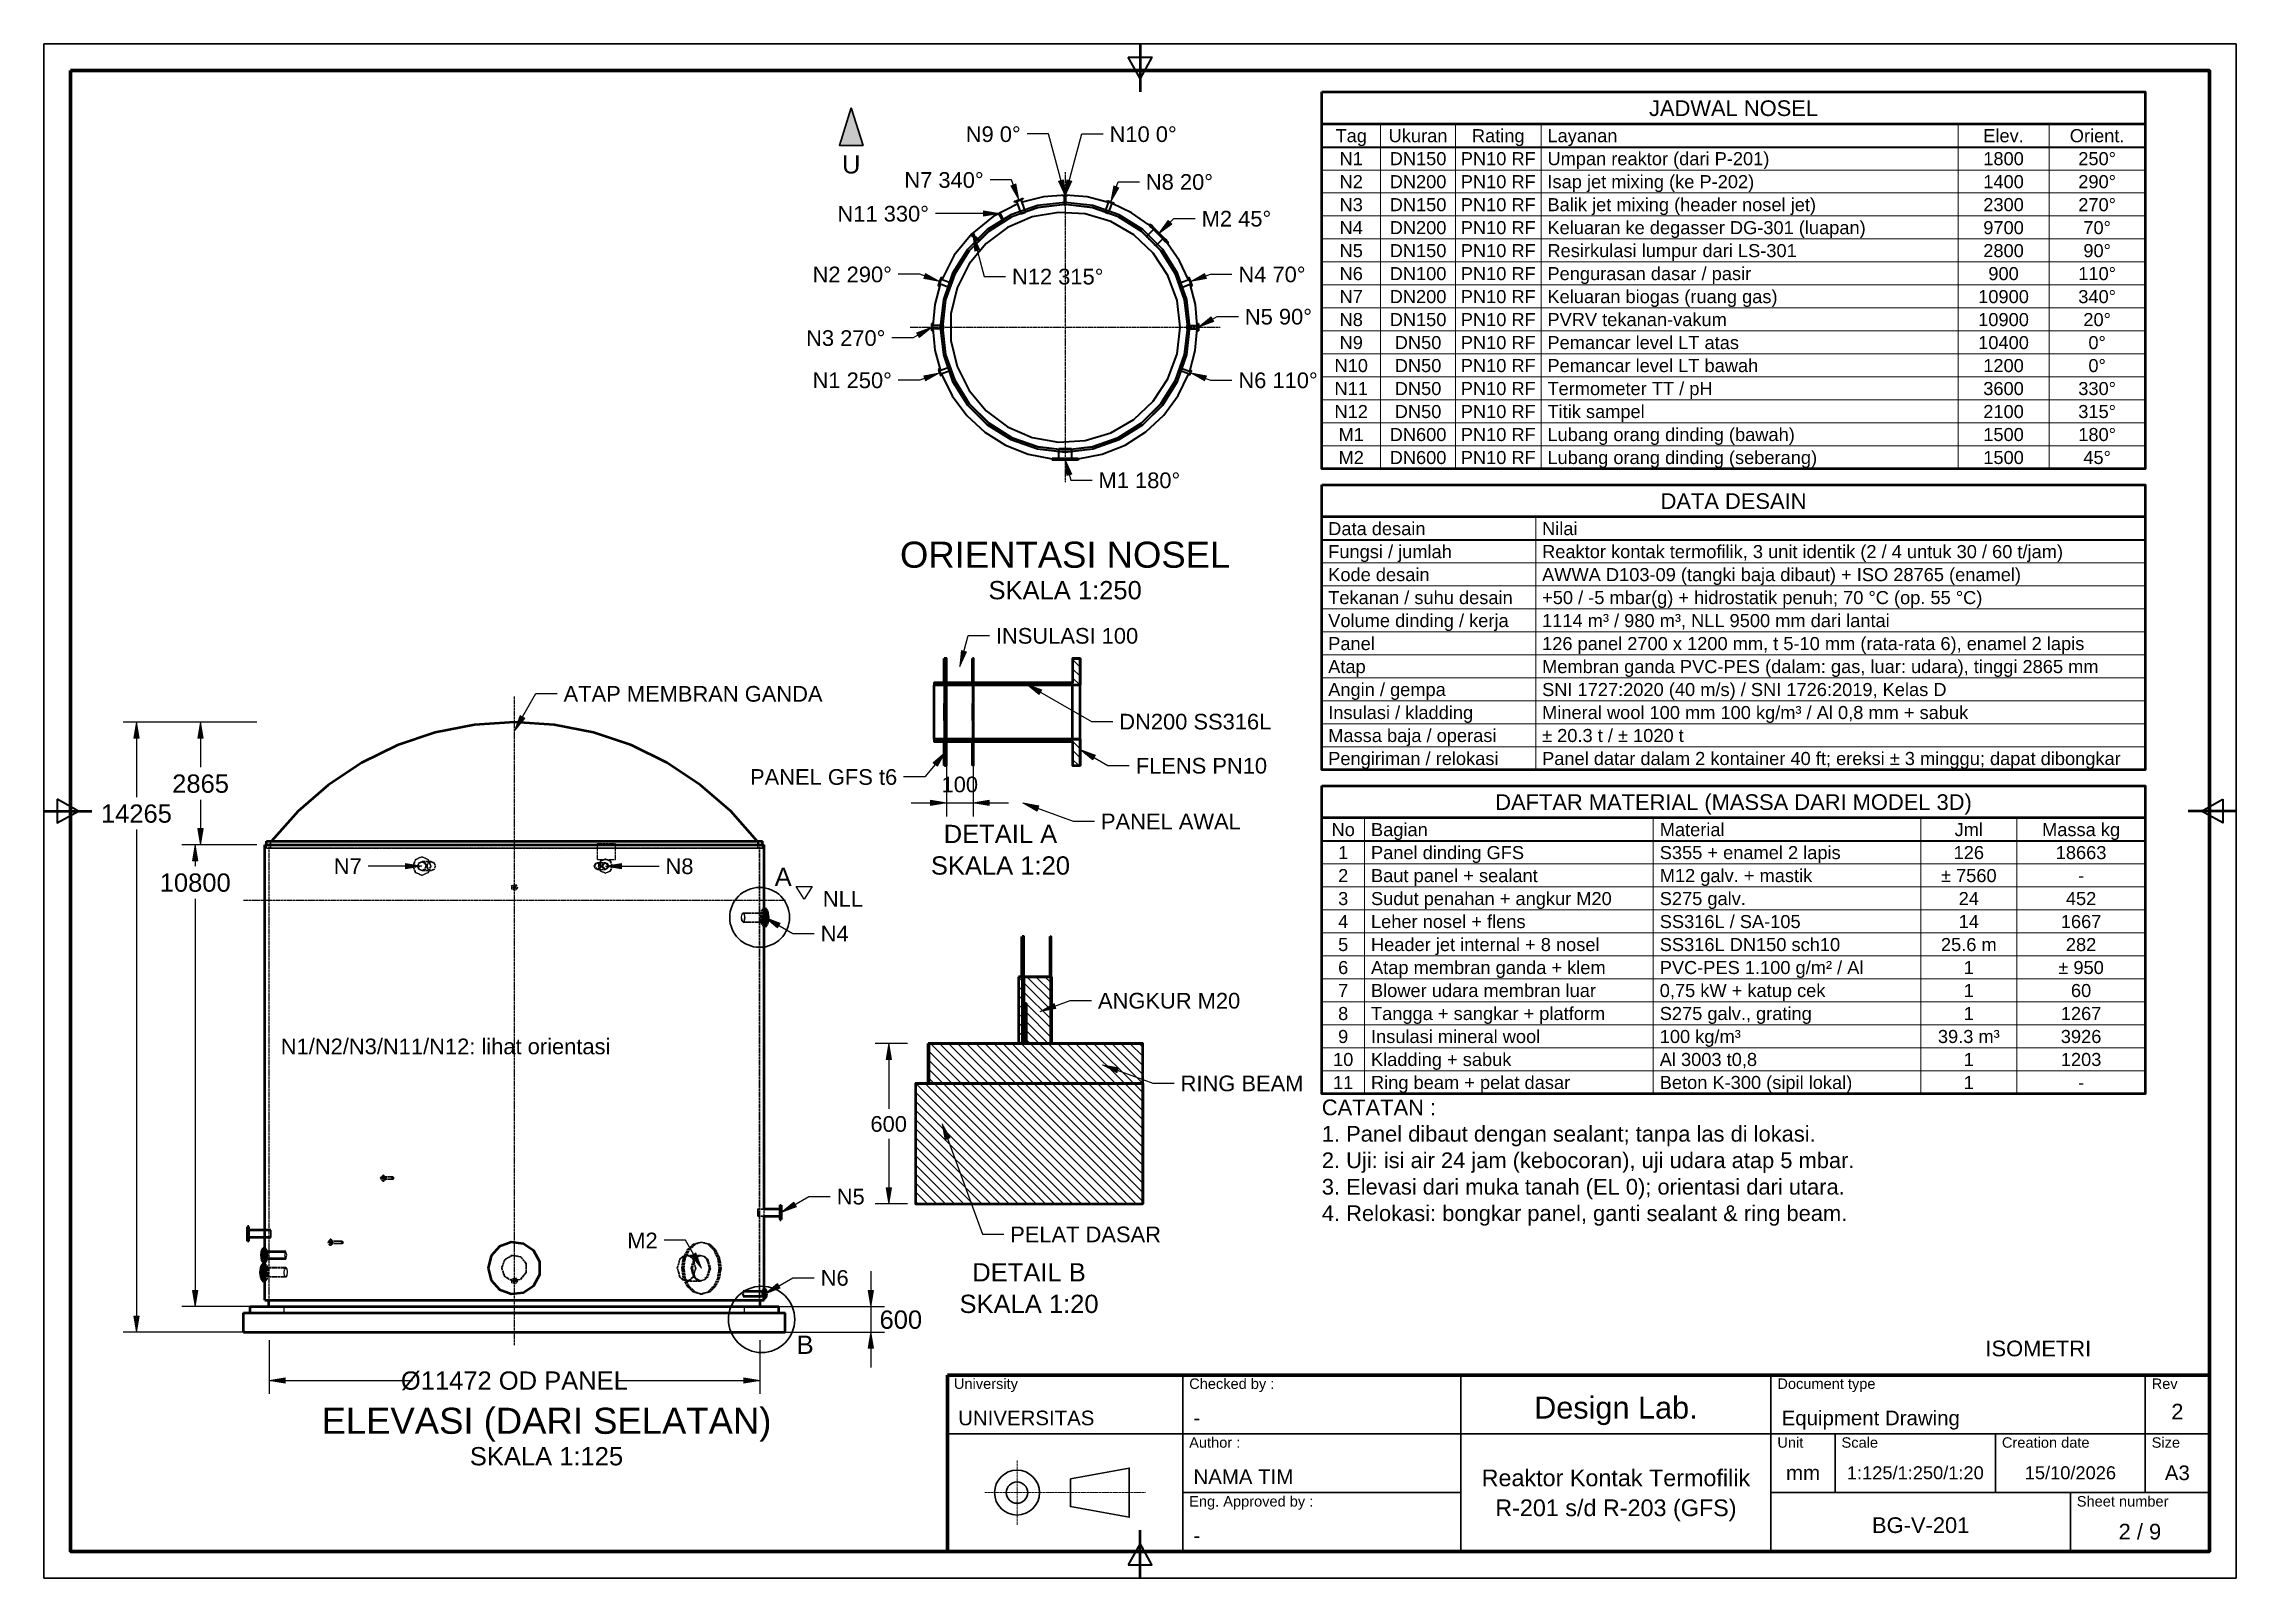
# Model space of a CAD drawing. Header units: millimetres. Extents: x 5 to 415, y 5 to 292.
import ezdxf
from ezdxf.enums import TextEntityAlignment as Align

# ---------------------------------------------------------------- set-up
doc = ezdxf.new("R2010")
doc.units = ezdxf.units.MM
doc.linetypes.add('DASHED', pattern=[1.524, 1.27, -0.254])
for name, color, linetype in [('PFD-BINGKAI', 7, 'Continuous'), ('PFD-INSTRUMEN', 7, 'Continuous'), ('PFD-PERALATAN', 7, 'Continuous'), ('PFD-PROSES', 7, 'Continuous'), ('PFD-SINYAL', 7, 'Continuous'), ('PFD-TABEL', 7, 'Continuous'), ('PFD-TEKS', 7, 'Continuous'), ('PFD-UTILITAS', 8, 'Continuous')]:
    doc.layers.add(name, color=color, linetype=linetype)
doc.styles.add('PFD', font='arial.ttf')

msp = doc.modelspace()

# ---------------------------------------------------------------- texts
at = {"layer": 'PFD-BINGKAI', "style": 'PFD'}
for s, height, p in [('University', 1.953, (175.2, 40.4)), ('Checked by :', 1.9531, (219.2, 40.4)), ('Document type', 1.9531, (329.2, 40.4)), ('Rev', 1.953, (399.2, 40.4)), ('UNIVERSITAS', 2.7343, (176, 33.6)), ('-', 2.73, (220, 33.6)), ('Equipment Drawing', 2.7343, (330, 33.6)), ('Author :', 1.953, (219.2, 29.4)), ('Unit', 1.953, (329.2, 29.4)), ('Scale', 1.953, (341.2, 29.4)), ('Creation date', 1.9531, (371.2, 29.4)), ('Size', 1.953, (399.2, 29.4)), ('NAMA TIM', 2.734, (220, 22.6)), ('Eng. Approved by :', 1.9531, (219.2, 18.4)), ('Sheet number', 1.9531, (385.2, 18.4)), ('-', 2.73, (220, 11.6))]:
    msp.add_text(s, height=height, dxfattribs=at).set_placement(p)
for s, height, p in [('Design Lab.', 4.1015, (299, 34.85)), ('2', 2.93, (404, 34.68)), ('Reaktor Kontak Termofilik', 3.1249, (299, 22.2)), ('mm', 2.734, (334, 23.34)), ('1:125/1:250/1:20', 2.4413, (355, 23.49)), ('15/10/2026', 2.441, (384, 23.49)), ('A3', 2.734, (404, 23.34)), ('R-201 s/d R-203 (GFS)', 3.1249, (299, 16.6)), ('BG-V-201', 2.93, (356, 13.45)), ('2 / 9', 2.93, (397, 12.24))]:
    msp.add_text(s, height=height, dxfattribs=at).set_placement(p, align=Align.CENTER)
at = {"layer": 'PFD-TABEL', "style": 'PFD'}
for s, height, p in [('JADWAL NOSEL', 2.9296, (321, 278.5)), ('Tag', 2.441, (249.5, 273.6)), ('Ukuran', 2.441, (262, 273.6)), ('Rating', 2.441, (277, 273.6)), ('Elev.', 2.441, (371.5, 273.6)), ('Orient.', 2.441, (389, 273.6)), ('N1', 2.441, (249.5, 269.3)), ('DN150', 2.441, (262, 269.3)), ('PN10 RF', 2.441, (277, 269.3)), ('1800', 2.441, (371.5, 269.3)), ('250°', 2.441, (389, 269.3)), ('N2', 2.441, (249.5, 265)), ('DN200', 2.441, (262, 265)), ('PN10 RF', 2.441, (277, 265)), ('1400', 2.441, (371.5, 265)), ('290°', 2.441, (389, 265)), ('N3', 2.441, (249.5, 260.7)), ('DN150', 2.441, (262, 260.7)), ('PN10 RF', 2.441, (277, 260.7)), ('2300', 2.441, (371.5, 260.7)), ('270°', 2.441, (389, 260.7)), ('N4', 2.441, (249.5, 256.4)), ('DN200', 2.441, (262, 256.4)), ('PN10 RF', 2.441, (277, 256.4)), ('9700', 2.441, (371.5, 256.4)), ('70°', 2.441, (389, 256.4)), ('N5', 2.441, (249.5, 252.1)), ('DN150', 2.441, (262, 252.1)), ('PN10 RF', 2.441, (277, 252.1)), ('2800', 2.441, (371.5, 252.1)), ('90°', 2.441, (389, 252.1)), ('N6', 2.441, (249.5, 247.8)), ('DN100', 2.441, (262, 247.8)), ('PN10 RF', 2.441, (277, 247.8)), ('900', 2.441, (371.5, 247.8)), ('110°', 2.441, (389, 247.8)), ('N7', 2.441, (249.5, 243.5)), ('DN200', 2.441, (262, 243.5)), ('PN10 RF', 2.441, (277, 243.5)), ('10900', 2.441, (371.5, 243.5)), ('340°', 2.441, (389, 243.5)), ('N8', 2.441, (249.5, 239.2)), ('DN150', 2.441, (262, 239.2)), ('PN10 RF', 2.441, (277, 239.2)), ('10900', 2.441, (371.5, 239.2)), ('20°', 2.441, (389, 239.2)), ('N9', 2.441, (249.5, 234.9)), ('DN50', 2.441, (262, 234.9)), ('PN10 RF', 2.441, (277, 234.9)), ('10400', 2.441, (371.5, 234.9)), ('0°', 2.441, (389, 234.9)), ('N10', 2.441, (249.5, 230.6)), ('DN50', 2.441, (262, 230.6)), ('PN10 RF', 2.441, (277, 230.6)), ('1200', 2.441, (371.5, 230.6)), ('0°', 2.441, (389, 230.6)), ('N11', 2.441, (249.5, 226.3)), ('DN50', 2.441, (262, 226.3)), ('PN10 RF', 2.441, (277, 226.3)), ('3600', 2.441, (371.5, 226.3)), ('330°', 2.441, (389, 226.3)), ('N12', 2.441, (249.5, 222)), ('DN50', 2.441, (262, 222)), ('PN10 RF', 2.441, (277, 222)), ('2100', 2.441, (371.5, 222)), ('315°', 2.441, (389, 222)), ('M1', 2.441, (249.5, 217.7)), ('DN600', 2.441, (262, 217.7)), ('PN10 RF', 2.441, (277, 217.7)), ('1500', 2.441, (371.5, 217.7)), ('180°', 2.441, (389, 217.7)), ('M2', 2.441, (249.5, 213.4)), ('DN600', 2.441, (262, 213.4)), ('PN10 RF', 2.441, (277, 213.4)), ('1500', 2.441, (371.5, 213.4)), ('45°', 2.441, (389, 213.4)), ('DATA DESAIN', 2.9296, (321, 205)), ('DAFTAR MATERIAL (MASSA DARI MODEL 3D)', 2.9296, (321, 148.7)), ('No', 2.441, (248, 143.8)), ('Jml', 2.441, (365, 143.8)), ('Massa kg', 2.441, (386, 143.8)), ('1', 2.44, (248, 139.5)), ('126', 2.441, (365, 139.5)), ('18663', 2.441, (386, 139.5)), ('2', 2.44, (248, 135.2)), ('± 7560', 2.441, (365, 135.2)), ('-', 2.44, (386, 135.2)), ('3', 2.44, (248, 130.9)), ('24', 2.441, (365, 130.9)), ('452', 2.441, (386, 130.9)), ('4', 2.44, (248, 126.6)), ('14', 2.441, (365, 126.6)), ('1667', 2.441, (386, 126.6)), ('5', 2.44, (248, 122.3)), ('25.6 m', 2.441, (365, 122.3)), ('282', 2.441, (386, 122.3)), ('6', 2.44, (248, 118)), ('1', 2.44, (365, 118)), ('± 950', 2.441, (386, 118)), ('7', 2.44, (248, 113.7)), ('1', 2.44, (365, 113.7)), ('60', 2.441, (386, 113.7)), ('8', 2.44, (248, 109.4)), ('1', 2.44, (365, 109.4)), ('1267', 2.441, (386, 109.4)), ('9', 2.44, (248, 105.1)), ('39.3 m³', 2.441, (365, 105.1)), ('3926', 2.441, (386, 105.1)), ('10', 2.441, (248, 100.8)), ('1', 2.44, (365, 100.8)), ('1203', 2.441, (386, 100.8)), ('11', 2.441, (248, 96.5)), ('1', 2.44, (365, 96.5)), ('-', 2.44, (386, 96.5))]:
    msp.add_text(s, height=height, dxfattribs=at).set_placement(p, align=Align.CENTER)
for s, height, p in [('Layanan', 2.441, (286.2, 273.6)), ('Umpan reaktor (dari P-201)', 2.4413, (286.2, 269.3)), ('Isap jet mixing (ke P-202)', 2.4413, (286.2, 265)), ('Balik jet mixing (header nosel jet)', 2.4413, (286.2, 260.7)), ('Keluaran ke degasser DG-301 (luapan)', 2.4413, (286.2, 256.4)), ('Resirkulasi lumpur dari LS-301', 2.4413, (286.2, 252.1)), ('Pengurasan dasar / pasir', 2.4413, (286.2, 247.8)), ('Keluaran biogas (ruang gas)', 2.4413, (286.2, 243.5)), ('PVRV tekanan-vakum', 2.4413, (286.2, 239.2)), ('Pemancar level LT atas', 2.4413, (286.2, 234.9)), ('Pemancar level LT bawah', 2.4413, (286.2, 230.6)), ('Termometer TT / pH', 2.4413, (286.2, 226.3)), ('Titik sampel', 2.4413, (286.2, 222)), ('Lubang orang dinding (bawah)', 2.4413, (286.2, 217.7)), ('Lubang orang dinding (seberang)', 2.4413, (286.2, 213.4)), ('Data desain', 2.4413, (245.2, 200.1)), ('Nilai', 2.441, (285.2, 200.1)), ('Fungsi / jumlah', 2.4413, (245.2, 195.8)), ('Reaktor kontak termofilik, 3 unit identik (2 / 4 untuk 30 / 60 t/jam)', 2.4413, (285.2, 195.8)), ('Kode desain', 2.4413, (245.2, 191.5)), ('AWWA D103-09 (tangki baja dibaut) + ISO 28765 (enamel)', 2.4413, (285.2, 191.5)), ('Tekanan / suhu desain', 2.4413, (245.2, 187.2)), ('+50 / -5 mbar(g) + hidrostatik penuh; 70 °C (op. 55 °C)', 2.4413, (285.2, 187.2)), ('Volume dinding / kerja', 2.4413, (245.2, 182.9)), ('1114 m³ / 980 m³, NLL 9500 mm dari lantai', 2.4413, (285.2, 182.9)), ('Panel', 2.441, (245.2, 178.6)), ('126 panel 2700 x 1200 mm, t 5-10 mm (rata-rata 6), enamel 2 lapis', 2.4413, (285.2, 178.6)), ('Atap', 2.441, (245.2, 174.3)), ('Membran ganda PVC-PES (dalam: gas, luar: udara), tinggi 2865 mm', 2.4413, (285.2, 174.3)), ('Angin / gempa', 2.4413, (245.2, 170)), ('SNI 1727:2020 (40 m/s) / SNI 1726:2019, Kelas D', 2.4413, (285.2, 170)), ('Insulasi / kladding', 2.4413, (245.2, 165.7)), ('Mineral wool 100 mm 100 kg/m³ / Al 0,8 mm + sabuk', 2.4413, (285.2, 165.7)), ('Massa baja / operasi', 2.4413, (245.2, 161.4)), ('± 20.3 t / ± 1020 t', 2.4413, (285.2, 161.4)), ('Pengiriman / relokasi', 2.4413, (245.2, 157.1)), ('Panel datar dalam 2 kontainer 40 ft; ereksi ± 3 minggu; dapat dibongkar', 2.4413, (285.2, 157.1)), ('Bagian', 2.441, (253.2, 143.8)), ('Material', 2.441, (307.2, 143.8)), ('Panel dinding GFS', 2.4413, (253.2, 139.5)), ('S355 + enamel 2 lapis', 2.4413, (307.2, 139.5)), ('Baut panel + sealant', 2.4413, (253.2, 135.2)), ('M12 galv. + mastik', 2.4413, (307.2, 135.2)), ('Sudut penahan + angkur M20', 2.4413, (253.2, 130.9)), ('S275 galv.', 2.441, (307.2, 130.9)), ('Leher nosel + flens', 2.4413, (253.2, 126.6)), ('SS316L / SA-105', 2.4413, (307.2, 126.6)), ('Header jet internal + 8 nosel', 2.4413, (253.2, 122.3)), ('SS316L DN150 sch10', 2.4413, (307.2, 122.3)), ('Atap membran ganda + klem', 2.4413, (253.2, 118)), ('PVC-PES 1.100 g/m² / Al', 2.4413, (307.2, 118)), ('Blower udara membran luar', 2.4413, (253.2, 113.7)), ('0,75 kW + katup cek', 2.4413, (307.2, 113.7)), ('Tangga + sangkar + platform', 2.4413, (253.2, 109.4)), ('S275 galv., grating', 2.4413, (307.2, 109.4)), ('Insulasi mineral wool', 2.4413, (253.2, 105.1)), ('100 kg/m³', 2.441, (307.2, 105.1)), ('Kladding + sabuk', 2.4413, (253.2, 100.8)), ('Al 3003 t0,8', 2.4413, (307.2, 100.8)), ('Ring beam + pelat dasar', 2.4413, (253.2, 96.5)), ('Beton K-300 (sipil lokal)', 2.4413, (307.2, 96.5))]:
    msp.add_text(s, height=height, dxfattribs=at).set_placement(p)
at = {"layer": 'PFD-TEKS', "style": 'PFD'}
for s, height, p in [('N9 0°', 2.93, (187.69, 273.64)), ('N7 340°', 2.93, (180.76, 265.07)), ('N11 330°', 2.93, (170.53, 258.76)), ('N2 290°', 2.93, (163.6, 247.4)), ('N3 270°', 2.93, (162.39, 235.5)), ('N1 250°', 2.93, (163.6, 227.6)), ('PANEL GFS t6', 2.9296, (164.59, 153.4)), ('N7', 2.93, (64.46, 136.7)), ('M2', 2.93, (119.79, 66.7))]:
    msp.add_text(s, height=height, dxfattribs=at).set_placement(p, align=Align.RIGHT)
for s, height, p in [('N10 0°', 2.93, (204.31, 273.64)), ('N8 20°', 2.93, (211.1, 264.7)), ('M2 45°', 2.93, (221.53, 257.83)), ('N4 70°', 2.93, (228.4, 247.4)), ('N12 315°', 2.93, (186.06, 246.99)), ('N5 90°', 2.93, (229.61, 239.5)), ('N6 110°', 2.93, (228.4, 227.6)), ('M1 180°', 2.93, (202.24, 208.89)), ('INSULASI 100', 2.9296, (183.05, 179.8)), ('ATAP MEMBRAN GANDA', 2.9296, (102.2, 168.95)), ('DN200 SS316L', 2.9296, (206.12, 163.75)), ('FLENS PN10', 2.93, (209.2, 155.5)), ('PANEL AWAL', 2.93, (202.7, 145.08)), ('N8', 2.93, (121.26, 136.7)), ('NLL', 2.93, (150.69, 130.6)), ('N4', 2.93, (150.28, 124.1)), ('ANGKUR M20', 2.93, (202.14, 111.55)), ('N1/N2/N3/N11/N12: lihat orientasi', 2.9296, (49.31, 103)), ('RING BEAM', 2.93, (217.6, 96.08)), ('CATATAN :', 2.93, (244, 91.6)), ('1. Panel dibaut dengan sealant; tanpa las di lokasi.', 2.9296, (244, 86.65)), ('2. Uji: isi air 24 jam (kebocoran), uji udara atap 5 mbar.', 2.9296, (244, 81.7)), ('3. Elevasi dari muka tanah (EL 0); orientasi dari utara.', 2.9296, (244, 76.75)), ('N5', 2.93, (153.28, 74.9)), ('4. Relokasi: bongkar panel, ganti sealant & ring beam.', 2.9296, (244, 71.8)), ('PELAT DASAR', 2.9296, (185.72, 67.83)), ('N6', 2.93, (150.28, 59.7)), ('600', 3.418, (161.29, 51.65))]:
    msp.add_text(s, height=height, dxfattribs=at).set_placement(p)
for s, height, p in [('U', 3.42, (156, 267.75)), ('ORIENTASI NOSEL', 4.8827, (196, 194)), ('SKALA 1:250', 3.4179, (196, 188.1)), ('2865', 3.418, (34.31, 151.91)), ('100', 2.93, (176.3, 152)), ('14265', 3.418, (22.31, 146.31)), ('DETAIL A', 3.418, (183.9, 142.5)), ('SKALA 1:20', 3.418, (183.9, 136.6)), ('10800', 3.418, (33.31, 133.4)), ('A', 3.42, (143.27, 134.47)), ('600', 2.93, (163, 88.5)), ('DETAIL B', 3.418, (189.25, 60.5)), ('SKALA 1:20', 3.418, (189.25, 54.6)), ('B', 3.42, (147.38, 46.95)), ('ISOMETRI', 2.93, (378, 46.5)), ('Ø11472 OD PANEL', 3.4179, (93, 40.25)), ('ELEVASI (DARI SELATAN)', 4.8827, (99, 32)), ('SKALA 1:125', 3.4179, (99, 26.1))]:
    msp.add_text(s, height=height, dxfattribs=at).set_placement(p, align=Align.CENTER)

# ---------------------------------------------------------------- hatches: boundary and pattern name
at = {"layer": 'PFD-INSTRUMEN'}
for points in [[(196, 263.54), (194.74, 266.31), (195.71, 266.57)], [(196, 263.54), (196.29, 266.57), (197.26, 266.31)], [(187.33, 262.82), (185.84, 265.46), (186.78, 265.81)], [(204.53, 262.44), (205.09, 265.43), (206.03, 265.09)], [(183.73, 260.26), (180.73, 259.76), (180.73, 260.76)], [(213.5, 256.5), (215.26, 258.97), (215.97, 258.26)], [(178.79, 256.21), (180.05, 253.45), (179.08, 253.19)], [(172.56, 247.53), (169.57, 248.09), (169.91, 249.03)], [(219.44, 247.53), (222.09, 249.03), (222.43, 248.09)], [(171.06, 239), (168.71, 237.07), (168.21, 237.93)], [(220.94, 239), (223.29, 240.93), (223.79, 240.07)], [(172.56, 230.47), (169.91, 228.97), (169.57, 229.91)], [(219.44, 230.47), (222.43, 229.91), (222.09, 228.97)], [(196, 214.26), (197.26, 211.49), (196.29, 211.23)], [(176.3, 175.5), (176.59, 178.53), (177.56, 178.27)], [(188.8, 172.25), (191.65, 171.18), (191.15, 170.32)], [(22.31, 165.12), (22.81, 162.12), (21.81, 162.12)], [(34.31, 165.12), (34.81, 162.12), (33.81, 162.12)], [(93, 163.52), (94.07, 166.37), (94.93, 165.87)], [(198.8, 160), (201.65, 158.93), (201.15, 158.07)], [(173.65, 159.5), (172.1, 156.88), (171.34, 157.52)], [(173.8, 150), (170.8, 149.5), (170.8, 150.5)], [(178.8, 150), (181.8, 150.5), (181.8, 149.5)], [(188.1, 150), (191.09, 149.44), (190.75, 148.5)], [(34.31, 142.2), (33.81, 145.2), (34.81, 145.2)], [(33.31, 142.2), (33.81, 139.2), (32.81, 139.2)], [(75.66, 138.2), (72.66, 137.7), (72.66, 138.7)], [(110.06, 138.2), (113.06, 138.7), (113.06, 137.7)], [(139.88, 128.6), (142.73, 127.53), (142.23, 126.67)], [(191.3, 111), (193.95, 112.5), (194.29, 111.56)], [(163, 105), (163.5, 102), (162.5, 102)], [(203, 101), (205.99, 100.44), (205.65, 99.5)], [(173, 90), (174.5, 87.35), (173.56, 87.01)], [(163, 75), (162.5, 78), (163.5, 78)], [(142.89, 73.4), (145.24, 75.33), (145.74, 74.47)], [(127.99, 63), (126.06, 65.35), (126.93, 65.85)], [(33.31, 55.8), (32.81, 58.8), (33.81, 58.8)], [(139.88, 58.2), (142.23, 60.13), (142.73, 59.27)], [(159.69, 55.8), (159.19, 58.8), (160.19, 58.8)], [(22.31, 51), (21.81, 54), (22.81, 54)], [(159.69, 51), (160.19, 48), (159.19, 48)], [(47.11, 42), (50.11, 42.5), (50.11, 41.5)], [(138.89, 42), (135.89, 41.5), (135.89, 42.5)]]:
    msp.add_hatch(color=7, dxfattribs=at).paths.add_polyline_path(points)
at = {"layer": 'PFD-PERALATAN'}
msp.add_hatch(color=7, dxfattribs=at).paths.add_polyline_path([(156, 280), (153.8, 273), (158.2, 273)])

# ---------------------------------------------------------------- linework, layer by layer
at = {"layer": 'PFD-BINGKAI', "linetype": 'Continuous', "lineweight": 30, "ltscale": 0.35}
msp.add_lwpolyline([(5, 292), (415, 292), (415, 5), (5, 5)], close=True, dxfattribs=at)
at = {"layer": 'PFD-BINGKAI', "linetype": 'Continuous', "lineweight": 50, "ltscale": 0.35}
for points in [[(210, 292), (210, 283)], [(5, 148.5), (14, 148.5)], [(415, 148.5), (406, 148.5)], [(210, 5), (210, 14)]]:
    msp.add_lwpolyline(points, dxfattribs=at)
at = {"layer": 'PFD-BINGKAI', "linetype": 'Continuous', "lineweight": 80, "ltscale": 0.35}
msp.add_lwpolyline([(10, 287), (410, 287), (410, 10), (10, 10)], close=True, dxfattribs=at)
at = {"layer": 'PFD-BINGKAI', "linetype": 'Continuous', "lineweight": 40, "ltscale": 0.35}
for points in [[(207.8, 289.5), (212.2, 289.5), (210, 285.5)], [(7.5, 150.7), (7.5, 146.3), (11.5, 148.5)], [(412.5, 150.7), (412.5, 146.3), (408.5, 148.5)], [(207.8, 7.5), (212.2, 7.5), (210, 11.5)]]:
    msp.add_lwpolyline(points, close=True, dxfattribs=at)
at = {"layer": 'PFD-BINGKAI', "linetype": 'Continuous', "lineweight": 70, "ltscale": 0.35}
msp.add_lwpolyline([(174, 43), (410, 43), (410, 10), (174, 10)], close=True, dxfattribs=at)
at = {"layer": 'PFD-BINGKAI', "linetype": 'Continuous', "lineweight": 30, "ltscale": 0.35}
for points in [[(218, 43), (218, 10)], [(270, 43), (270, 10)], [(328, 43), (328, 10)], [(398, 43), (398, 21)], [(174, 32), (270, 32)], [(270, 32), (328, 32)], [(328, 32), (410, 32)], [(340, 32), (340, 21)], [(370, 32), (370, 21)], [(398, 32), (398, 21)], [(218, 21), (270, 21)], [(328, 21), (410, 21)], [(384, 21), (384, 10)]]:
    msp.add_lwpolyline(points, dxfattribs=at)
at = {"layer": 'PFD-BINGKAI', "linetype": 'DASHED', "lineweight": 20, "ltscale": 0.35}
for points in [[(187, 27), (187, 15)], [(181, 21), (211, 21)]]:
    msp.add_lwpolyline(points, dxfattribs=at)
at = {"layer": 'PFD-BINGKAI', "linetype": 'Continuous', "lineweight": 35, "ltscale": 0.35}
msp.add_lwpolyline([(197, 23.6), (208, 25.6), (208, 16.4), (197, 18.4)], close=True, dxfattribs=at)
at = {"layer": 'PFD-BINGKAI', "lineweight": 35}
for radius in [4.2, 2]:
    msp.add_circle((187, 21), radius, dxfattribs=at)
at = {"layer": 'PFD-INSTRUMEN', "linetype": 'Continuous', "lineweight": 25, "ltscale": 0.35}
for points in [[(192.89, 275.14), (188.89, 275.14)], [(196, 263.54), (192.89, 275.14)], [(196, 263.54), (199.11, 275.14)], [(199.11, 275.14), (203.11, 275.14)], [(185.96, 266.57), (181.96, 266.57)], [(187.33, 262.82), (185.96, 266.57)], [(204.53, 262.44), (205.9, 266.2)], [(205.9, 266.2), (209.9, 266.2)], [(175.73, 260.26), (171.73, 260.26)], [(183.73, 260.26), (175.73, 260.26)], [(213.5, 256.5), (216.33, 259.33)], [(216.33, 259.33), (220.33, 259.33)], [(178.79, 256.21), (180.86, 248.49)], [(168.8, 248.9), (164.8, 248.9)], [(172.56, 247.53), (168.8, 248.9)], [(180.86, 248.49), (184.86, 248.49)], [(219.44, 247.53), (223.2, 248.9)], [(223.2, 248.9), (227.2, 248.9)], [(171.06, 239), (167.59, 237)], [(220.94, 239), (224.41, 241)], [(224.41, 241), (228.41, 241)], [(167.59, 237), (163.59, 237)], [(172.56, 230.47), (168.8, 229.1)], [(219.44, 230.47), (223.2, 229.1)], [(168.8, 229.1), (164.8, 229.1)], [(223.2, 229.1), (227.2, 229.1)], [(196, 214.26), (197.04, 210.39)], [(197.04, 210.39), (201.04, 210.39)], [(176.3, 175.5), (177.85, 181.3)], [(177.85, 181.3), (181.85, 181.3)], [(188.8, 172.25), (200.92, 165.25)], [(93, 163.52), (97, 170.45)], [(97, 170.45), (101, 170.45)], [(44.81, 165.12), (19.81, 165.12)], [(22.31, 165.12), (22.31, 151.11)], [(44.81, 165.12), (31.81, 165.12)], [(34.31, 165.12), (34.31, 156.71)], [(200.92, 165.25), (204.92, 165.25)], [(198.8, 160), (204, 157)], [(173.65, 159.5), (169.79, 154.9)], [(173.8, 158.5), (173.8, 147.5)], [(178.8, 158.5), (178.8, 147.5)], [(204, 157), (208, 157)], [(169.79, 154.9), (165.79, 154.9)], [(34.31, 150.61), (34.31, 142.2)], [(167.2, 150), (185.4, 150)], [(188.1, 150), (197.5, 146.58)], [(22.31, 145.01), (22.31, 51)], [(197.5, 146.58), (201.5, 146.58)], [(44.81, 142.2), (30.81, 142.2)], [(44.81, 142.2), (31.81, 142.2)], [(33.31, 142.2), (33.31, 138.2)], [(69.66, 138.2), (65.66, 138.2)], [(75.66, 138.2), (69.66, 138.2)], [(110.06, 138.2), (116.06, 138.2)], [(116.06, 138.2), (120.06, 138.2)], [(33.31, 132.1), (33.31, 55.8)], [(139.88, 128.6), (145.08, 125.6)], [(145.08, 125.6), (149.08, 125.6)], [(191.3, 111), (196.94, 113.05)], [(196.94, 113.05), (200.94, 113.05)], [(166.5, 105), (160.5, 105)], [(163, 105), (163, 92.8)], [(203, 101), (212.4, 97.58)], [(212.4, 97.58), (216.4, 97.58)], [(163, 87.2), (163, 75)], [(173, 90), (180.52, 69.33)], [(142.89, 73.4), (148.08, 76.4)], [(148.08, 76.4), (152.08, 76.4)], [(166.5, 75), (160.5, 75)], [(124.99, 68.2), (120.99, 68.2)], [(127.99, 63), (124.99, 68.2)], [(180.52, 69.33), (184.52, 69.33)], [(159.69, 62.4), (159.69, 44.4)], [(139.88, 58.2), (145.08, 61.2)], [(145.08, 61.2), (149.08, 61.2)], [(44.81, 55.8), (30.81, 55.8)], [(141.19, 55.8), (162.19, 55.8)], [(44.81, 51), (19.81, 51)], [(47.11, 49.5), (47.11, 39.5)], [(138.89, 49.5), (138.89, 39.5)], [(141.19, 51), (162.19, 51)], [(47.11, 42), (73.95, 42)], [(112.05, 42), (138.89, 42)]]:
    msp.add_lwpolyline(points, dxfattribs=at)
at = {"layer": 'PFD-INSTRUMEN', "linetype": 'Continuous', "lineweight": 5, "ltscale": 0.35}
for points in [[(196, 263.54), (194.74, 266.31), (195.71, 266.57)], [(196, 263.54), (196.29, 266.57), (197.26, 266.31)], [(187.33, 262.82), (185.84, 265.46), (186.78, 265.81)], [(204.53, 262.44), (205.09, 265.43), (206.03, 265.09)], [(183.73, 260.26), (180.73, 259.76), (180.73, 260.76)], [(213.5, 256.5), (215.26, 258.97), (215.97, 258.26)], [(178.79, 256.21), (180.05, 253.45), (179.08, 253.19)], [(172.56, 247.53), (169.57, 248.09), (169.91, 249.03)], [(219.44, 247.53), (222.09, 249.03), (222.43, 248.09)], [(171.06, 239), (168.71, 237.07), (168.21, 237.93)], [(220.94, 239), (223.29, 240.93), (223.79, 240.07)], [(172.56, 230.47), (169.91, 228.97), (169.57, 229.91)], [(219.44, 230.47), (222.43, 229.91), (222.09, 228.97)], [(196, 214.26), (197.26, 211.49), (196.29, 211.23)], [(176.3, 175.5), (176.59, 178.53), (177.56, 178.27)], [(188.8, 172.25), (191.65, 171.18), (191.15, 170.32)], [(22.31, 165.12), (22.81, 162.12), (21.81, 162.12)], [(34.31, 165.12), (34.81, 162.12), (33.81, 162.12)], [(93, 163.52), (94.07, 166.37), (94.93, 165.87)], [(198.8, 160), (201.65, 158.93), (201.15, 158.07)], [(173.65, 159.5), (172.1, 156.88), (171.34, 157.52)], [(173.8, 150), (170.8, 149.5), (170.8, 150.5)], [(178.8, 150), (181.8, 150.5), (181.8, 149.5)], [(188.1, 150), (191.09, 149.44), (190.75, 148.5)], [(34.31, 142.2), (33.81, 145.2), (34.81, 145.2)], [(33.31, 142.2), (33.81, 139.2), (32.81, 139.2)], [(75.66, 138.2), (72.66, 137.7), (72.66, 138.7)], [(110.06, 138.2), (113.06, 138.7), (113.06, 137.7)], [(139.88, 128.6), (142.73, 127.53), (142.23, 126.67)], [(191.3, 111), (193.95, 112.5), (194.29, 111.56)], [(163, 105), (163.5, 102), (162.5, 102)], [(203, 101), (205.99, 100.44), (205.65, 99.5)], [(173, 90), (174.5, 87.35), (173.56, 87.01)], [(163, 75), (162.5, 78), (163.5, 78)], [(142.89, 73.4), (145.24, 75.33), (145.74, 74.47)], [(127.99, 63), (126.06, 65.35), (126.93, 65.85)], [(33.31, 55.8), (32.81, 58.8), (33.81, 58.8)], [(139.88, 58.2), (142.23, 60.13), (142.73, 59.27)], [(159.69, 55.8), (159.19, 58.8), (160.19, 58.8)], [(22.31, 51), (21.81, 54), (22.81, 54)], [(159.69, 51), (160.19, 48), (159.19, 48)], [(47.11, 42), (50.11, 42.5), (50.11, 41.5)], [(138.89, 42), (135.89, 41.5), (135.89, 42.5)]]:
    msp.add_lwpolyline(points, close=True, dxfattribs=at)
at = {"layer": 'PFD-INSTRUMEN', "linetype": 'DASHED', "lineweight": 25, "ltscale": 0.35}
msp.add_lwpolyline([(42.31, 131.8), (143.69, 131.8)], dxfattribs=at)
at = {"layer": 'PFD-INSTRUMEN', "linetype": 'Continuous', "lineweight": 25, "ltscale": 0.35}
msp.add_lwpolyline([(145.69, 134.4), (148.69, 134.4), (147.19, 132)], close=True, dxfattribs=at)
at = {"layer": 'PFD-PERALATAN', "linetype": 'Continuous', "lineweight": 30, "ltscale": 0.35}
msp.add_lwpolyline([(156, 280), (153.8, 273), (158.2, 273)], close=True, dxfattribs=at)
at = {"layer": 'PFD-PERALATAN', "linetype": 'Continuous', "lineweight": 40, "ltscale": 0.35}
for points in [[(186.51, 262.52), (186.59, 262.55), (186.69, 262.58), (186.82, 262.63), (186.97, 262.69), (187.15, 262.75), (187.33, 262.82), (187.52, 262.88), (187.69, 262.95), (187.85, 263), (187.98, 263.05), (188.07, 263.09), (188.13, 263.11)], [(186.55, 262.41), (186.51, 262.52)], [(186.55, 262.41), (186.63, 262.44), (186.73, 262.48), (186.86, 262.52), (187.01, 262.58), (187.19, 262.64), (187.37, 262.71), (187.55, 262.78), (187.73, 262.84), (187.88, 262.9), (188.01, 262.94), (188.11, 262.98), (188.17, 263)], [(187.6, 260.79), (186.96, 262.56)], [(188.43, 261.09), (187.78, 262.86)], [(204.14, 262.34), (200.15, 263.37), (196.05, 263.72), (191.95, 263.39), (187.96, 262.38)], [(188.19, 263.01), (188.16, 263.12)], [(195.7, 263.54), (195.76, 263.54), (195.87, 263.54), (195.93, 263.54), (196, 263.54), (196.07, 263.54), (196.13, 263.54), (196.19, 263.54), (196.27, 263.54)], [(195.7, 263.46), (195.7, 263.54)], [(195.7, 263.46), (195.76, 263.46), (195.87, 263.46), (195.93, 263.46), (196, 263.46), (196.07, 263.46), (196.13, 263.46), (196.19, 263.46), (196.27, 263.46)], [(195.88, 262.35), (195.88, 263.46)], [(196.12, 262.35), (196.12, 263.46)], [(196.3, 263.46), (196.3, 263.54)], [(203.67, 261.05), (204.18, 262.45)], [(203.86, 262.56), (203.9, 262.67)], [(203.86, 262.56), (203.92, 262.54), (204, 262.51), (204.1, 262.48), (204.22, 262.43), (204.35, 262.39), (204.49, 262.33), (204.63, 262.28), (204.77, 262.23), (204.89, 262.19), (204.99, 262.15), (205.06, 262.13), (205.11, 262.11)], [(203.9, 262.67), (203.96, 262.65), (204.04, 262.62), (204.14, 262.58), (204.26, 262.54), (204.39, 262.49), (204.53, 262.44), (204.67, 262.39), (204.81, 262.34), (204.93, 262.3), (205.03, 262.26), (205.1, 262.23), (205.15, 262.22)], [(219.35, 239), (218.76, 244.2), (217.04, 249.13), (214.25, 253.56), (210.56, 257.25), (206.13, 260.04), (201.2, 261.76), (196, 262.35), (190.8, 261.76), (185.87, 260.04), (181.44, 257.25), (177.75, 253.56), (174.96, 249.13), (173.24, 244.2), (172.65, 239), (173.24, 233.8), (174.96, 228.87), (177.75, 224.44), (181.44, 220.75), (185.87, 217.96), (190.8, 216.24), (196, 215.65), (201.2, 216.24), (206.13, 217.96), (210.56, 220.75), (214.25, 224.44), (217.04, 228.87), (218.76, 233.8), (219.35, 239)], [(219.34, 239), (218.76, 244.19), (217.03, 249.13), (214.25, 253.55), (210.55, 257.25), (206.13, 260.03), (201.19, 261.76), (196, 262.34), (190.81, 261.76), (185.87, 260.03), (181.45, 257.25), (177.75, 253.55), (174.97, 249.13), (173.24, 244.19), (172.66, 239), (173.24, 233.81), (174.97, 228.87), (177.75, 224.45), (181.45, 220.75), (185.87, 217.97), (190.81, 216.24), (196, 215.66), (201.19, 216.24), (206.13, 217.97), (210.55, 220.75), (214.25, 224.45), (217.03, 228.87), (218.76, 233.81), (219.34, 239)], [(187.13, 262.08), (182.53, 259.73), (178.52, 256.48), (175.27, 252.47), (172.92, 247.87)], [(218.94, 239), (218.37, 244.11), (216.67, 248.96), (213.94, 253.31), (210.31, 256.94), (205.96, 259.67), (201.11, 261.37), (196, 261.94), (190.89, 261.37), (186.04, 259.67), (181.69, 256.94), (178.06, 253.31), (175.33, 248.96), (173.63, 244.11), (173.06, 239), (173.63, 233.89), (175.33, 229.04), (178.06, 224.69), (181.69, 221.06), (186.04, 218.33), (190.89, 216.63), (196, 216.06), (201.11, 216.63), (205.96, 218.33), (210.31, 221.06), (213.94, 224.69), (216.67, 229.04), (218.37, 233.89), (218.94, 239)], [(218.92, 239), (218.35, 244.1), (216.65, 248.94), (213.92, 253.29), (210.29, 256.92), (205.94, 259.65), (201.1, 261.35), (196, 261.92), (190.9, 261.35), (186.06, 259.65), (181.71, 256.92), (178.08, 253.29), (175.35, 248.94), (173.65, 244.1), (173.08, 239), (173.65, 233.9), (175.35, 229.06), (178.08, 224.71), (181.71, 221.08), (186.06, 218.35), (190.9, 216.65), (196, 216.08), (201.1, 216.65), (205.94, 218.35), (210.29, 221.08), (213.92, 224.71), (216.65, 229.06), (218.35, 233.9), (218.92, 239)], [(217.52, 239), (216.94, 243.96), (215.23, 248.66), (212.49, 252.83), (208.85, 256.26), (204.52, 258.76), (199.74, 260.19), (194.75, 260.48), (189.83, 259.62), (185.24, 257.64), (181.23, 254.65), (178.02, 250.83), (175.78, 246.36), (174.63, 241.5), (174.63, 236.5), (175.78, 231.64), (178.02, 227.17), (181.23, 223.35), (185.24, 220.36), (189.83, 218.38), (194.75, 217.52), (199.74, 217.81), (204.52, 219.24), (208.85, 221.74), (212.49, 225.17), (215.23, 229.34), (216.94, 234.04), (217.52, 239)], [(183.47, 260.11), (183.52, 260.14), (183.57, 260.16), (183.62, 260.19), (183.67, 260.22), (183.73, 260.26), (183.79, 260.29), (183.84, 260.32), (183.89, 260.35), (183.93, 260.37), (183.98, 260.4)], [(183.51, 260.03), (183.47, 260.11)], [(183.51, 260.03), (183.57, 260.06), (183.61, 260.09), (183.66, 260.11), (183.71, 260.15), (183.77, 260.18), (183.83, 260.21), (183.88, 260.24), (183.93, 260.27), (183.98, 260.3), (184.03, 260.33)], [(184.22, 259.16), (183.67, 260.12)], [(184.43, 259.28), (183.88, 260.24)], [(184.03, 260.33), (183.99, 260.41)], [(184.42, 258.81), (184.22, 259.16)], [(184.63, 258.93), (184.43, 259.28)], [(184.52, 258.65), (184.44, 258.79)], [(184.52, 258.65), (184.55, 258.67), (184.6, 258.7), (184.64, 258.72), (184.69, 258.75), (184.72, 258.77)], [(184.72, 258.77), (184.64, 258.91)], [(187.74, 260.41), (187.61, 260.78)], [(187.8, 260.24), (187.75, 260.38)], [(187.8, 260.24), (187.84, 260.25), (187.89, 260.27), (187.96, 260.29), (188.04, 260.32), (188.12, 260.35), (188.22, 260.39), (188.31, 260.42), (188.39, 260.45), (188.47, 260.48), (188.54, 260.5), (188.59, 260.52), (188.63, 260.54)], [(188.57, 260.71), (188.43, 261.08)], [(188.63, 260.54), (188.57, 260.68)], [(195.88, 261.94), (195.88, 262.34)], [(195.88, 261.76), (195.88, 261.92)], [(195.88, 261.76), (195.95, 261.76), (196, 261.76), (196.05, 261.76), (196.11, 261.76)], [(196.12, 261.94), (196.12, 262.34)], [(196.12, 261.76), (196.12, 261.92)], [(203.47, 260.5), (203.52, 260.65)], [(203.47, 260.5), (203.54, 260.48), (203.59, 260.46), (203.65, 260.44), (203.71, 260.41), (203.78, 260.39), (203.85, 260.36), (203.92, 260.34), (203.98, 260.32), (204.03, 260.3), (204.07, 260.28)], [(203.53, 260.67), (203.67, 261.05)], [(204.1, 260.27), (204.15, 260.42)], [(204.16, 260.44), (204.3, 260.82)], [(204.3, 260.82), (204.81, 262.22)], [(211.67, 258.12), (208.38, 260.4), (204.77, 262.11)], [(205.13, 262.1), (205.16, 262.21)], [(211.77, 258.22), (211.87, 258.32)], [(211.87, 258.32), (211.92, 258.28), (212.04, 258.15), (212.25, 257.95), (212.52, 257.67), (212.85, 257.35), (213.21, 256.98), (213.6, 256.6), (213.98, 256.21), (214.35, 255.85), (214.67, 255.52), (214.95, 255.25), (215.15, 255.04), (215.28, 254.92), (215.32, 254.87)], [(178.57, 256), (178.62, 256.05), (178.65, 256.08), (178.69, 256.12), (178.74, 256.17), (178.79, 256.21), (178.83, 256.26), (178.88, 256.31), (178.92, 256.35), (178.95, 256.38), (178.98, 256.41)], [(178.64, 255.94), (178.57, 256)], [(178.64, 255.94), (178.68, 255.99), (178.72, 256.02), (178.76, 256.06), (178.8, 256.1), (178.85, 256.15), (178.9, 256.2), (178.94, 256.24), (178.98, 256.28), (179.01, 256.32), (179.04, 256.34)], [(179.41, 255.42), (178.76, 256.07)], [(179.58, 255.59), (178.93, 256.24)], [(179.06, 256.36), (179, 256.43)], [(179.69, 255.14), (179.41, 255.42)], [(179.86, 255.31), (179.58, 255.59)], [(179.82, 255.01), (179.71, 255.12)], [(179.82, 255.01), (179.85, 255.04), (179.89, 255.07), (179.93, 255.11), (179.96, 255.15), (179.99, 255.18)], [(179.99, 255.18), (179.88, 255.29)], [(211.23, 255.96), (211.32, 256.05)], [(211.23, 255.96), (211.32, 255.87), (211.42, 255.77), (211.56, 255.63), (211.72, 255.47), (211.9, 255.29), (212.09, 255.09), (212.29, 254.9), (212.47, 254.72), (212.63, 254.56), (212.77, 254.42), (212.87, 254.32), (212.93, 254.25)], [(211.34, 256.06), (211.62, 256.35)], [(211.62, 256.35), (212.52, 257.25)], [(211.66, 258.11), (211.77, 258.22)], [(211.66, 258.11), (211.7, 258.07), (211.83, 257.94), (212.03, 257.73), (212.31, 257.46), (212.63, 257.13), (213, 256.77), (213.38, 256.38), (213.77, 256), (214.13, 255.63), (214.46, 255.31), (214.73, 255.03), (214.94, 254.83), (215.07, 254.7), (215.11, 254.66)], [(211.77, 258.22), (211.81, 258.18), (211.94, 258.05), (212.15, 257.85), (212.42, 257.57), (212.75, 257.25), (213.11, 256.88), (213.5, 256.5), (213.88, 256.11), (214.25, 255.75), (214.57, 255.42), (214.85, 255.15), (215.05, 254.94), (215.18, 254.81), (215.22, 254.77)], [(212.96, 254.23), (213.05, 254.32)], [(213.06, 254.34), (213.35, 254.62)], [(213.35, 254.62), (214.25, 255.52)], [(215.11, 254.66), (215.22, 254.77)], [(219.08, 247.87), (217.37, 251.43), (215.12, 254.67)], [(215.22, 254.77), (215.32, 254.87)], [(172.62, 247.04), (171.65, 243.24), (171.28, 239.34)], [(172.26, 246.71), (172.29, 246.79), (172.33, 246.89), (172.37, 247.02), (172.43, 247.17), (172.49, 247.35), (172.56, 247.53), (172.63, 247.71), (172.69, 247.89), (172.75, 248.04), (172.79, 248.18), (172.83, 248.27), (172.85, 248.33)], [(172.37, 246.67), (172.26, 246.71)], [(172.37, 246.67), (172.4, 246.75), (172.43, 246.85), (172.48, 246.98), (172.54, 247.14), (172.6, 247.31), (172.67, 247.49), (172.73, 247.68), (172.8, 247.85), (172.85, 248.01), (172.9, 248.14), (172.94, 248.24), (172.96, 248.3)], [(173.91, 246.57), (172.52, 247.08)], [(174.21, 247.4), (172.82, 247.9)], [(172.97, 248.32), (172.86, 248.35)], [(174.29, 246.43), (173.92, 246.57)], [(174.59, 247.26), (174.22, 247.39)], [(174.46, 246.37), (174.32, 246.43)], [(174.46, 246.37), (174.48, 246.41), (174.5, 246.46), (174.52, 246.53), (174.55, 246.61), (174.58, 246.69), (174.61, 246.78), (174.65, 246.88), (174.68, 246.96), (174.71, 247.04), (174.73, 247.11), (174.75, 247.16), (174.76, 247.2)], [(174.76, 247.2), (174.62, 247.25)], [(217.24, 247.2), (217.38, 247.25)], [(217.24, 247.2), (217.25, 247.16), (217.27, 247.11), (217.29, 247.04), (217.32, 246.96), (217.35, 246.88), (217.39, 246.78), (217.42, 246.69), (217.45, 246.61), (217.48, 246.53), (217.5, 246.46), (217.52, 246.41), (217.54, 246.37)], [(217.41, 247.26), (217.78, 247.39)], [(217.54, 246.37), (217.68, 246.43)], [(217.71, 246.43), (218.08, 246.57)], [(217.79, 247.4), (219.18, 247.9)], [(218.09, 246.57), (219.48, 247.08)], [(219.03, 248.32), (219.14, 248.35)], [(219.03, 248.32), (219.06, 248.24), (219.1, 248.14), (219.15, 248.01), (219.2, 247.85), (219.27, 247.68), (219.33, 247.49), (219.4, 247.31), (219.46, 247.14), (219.52, 246.98), (219.57, 246.85), (219.6, 246.75), (219.63, 246.69)], [(219.14, 248.35), (219.17, 248.27), (219.21, 248.18), (219.25, 248.04), (219.31, 247.89), (219.37, 247.71), (219.44, 247.53), (219.51, 247.35), (219.57, 247.17), (219.63, 247.02), (219.67, 246.89), (219.71, 246.79), (219.73, 246.73)], [(220.72, 239.34), (220.35, 243.24), (219.38, 247.04)], [(219.63, 246.67), (219.74, 246.71)], [(171.06, 238.33), (171.06, 238.39), (171.06, 238.47), (171.06, 238.58), (171.06, 238.71), (171.06, 238.85), (171.06, 239), (171.06, 239.15), (171.06, 239.29), (171.06, 239.42), (171.06, 239.53), (171.06, 239.61), (171.06, 239.67)], [(171.17, 239.67), (171.06, 239.67)], [(171.17, 238.33), (171.06, 238.33)], [(171.17, 238.33), (171.17, 238.39), (171.17, 238.47), (171.17, 238.58), (171.17, 238.71), (171.17, 238.85), (171.17, 239), (171.17, 239.15), (171.17, 239.29), (171.17, 239.42), (171.17, 239.53), (171.17, 239.61), (171.17, 239.67)], [(172.65, 239.34), (171.17, 239.34)], [(172.65, 238.66), (171.17, 238.66)], [(171.28, 238.66), (171.66, 234.71), (172.66, 230.86)], [(173.06, 239.34), (172.66, 239.34)], [(173.06, 238.66), (172.66, 238.66)], [(173.24, 239.34), (173.08, 239.34)], [(173.24, 238.66), (173.08, 238.66)], [(173.24, 238.66), (173.24, 238.74), (173.24, 238.79), (173.24, 238.85), (173.24, 238.93), (173.24, 239), (173.24, 239.07), (173.24, 239.15), (173.24, 239.21), (173.24, 239.26), (173.24, 239.33)], [(218.76, 239.34), (218.76, 239.29), (218.76, 239.21), (218.76, 239.15), (218.76, 239.07), (218.76, 239)], [(218.76, 239.34), (218.92, 239.34)], [(218.76, 239), (218.76, 238.93), (218.76, 238.85), (218.76, 238.79), (218.76, 238.74), (218.76, 238.68)], [(218.76, 238.66), (218.92, 238.66)], [(218.94, 239.34), (219.34, 239.34)], [(218.94, 238.66), (219.34, 238.66)], [(219.31, 230.76), (220.34, 234.65), (220.72, 238.66)], [(219.35, 239.34), (220.83, 239.34)], [(219.35, 238.66), (220.83, 238.66)], [(220.83, 239.67), (220.83, 239.61), (220.83, 239.53), (220.83, 239.48), (220.83, 239.42), (220.83, 239.36), (220.83, 239.29), (220.83, 239.22), (220.83, 239.15), (220.83, 239.08), (220.83, 239)], [(220.83, 239.67), (220.94, 239.67)], [(220.83, 239), (220.83, 238.92), (220.83, 238.85), (220.83, 238.78), (220.83, 238.71), (220.83, 238.64), (220.83, 238.58), (220.83, 238.52), (220.83, 238.47), (220.83, 238.39), (220.83, 238.33)], [(220.83, 238.33), (220.94, 238.33)], [(220.94, 239.67), (220.94, 239.61), (220.94, 239.53), (220.94, 239.48), (220.94, 239.42), (220.94, 239.36), (220.94, 239.29), (220.94, 239.22), (220.94, 239.15), (220.94, 239.08), (220.94, 239)], [(220.94, 239), (220.94, 238.92), (220.94, 238.85), (220.94, 238.78), (220.94, 238.71), (220.94, 238.64), (220.94, 238.58), (220.94, 238.52), (220.94, 238.47), (220.94, 238.39), (220.94, 238.33)], [(172.44, 231.14), (172.33, 231.1)], [(172.79, 229.84), (172.77, 229.9), (172.74, 229.97), (172.7, 230.07), (172.66, 230.19), (172.61, 230.33), (172.56, 230.47), (172.51, 230.61), (172.46, 230.74), (172.42, 230.86), (172.38, 230.96), (172.35, 231.04), (172.34, 231.09)], [(172.9, 229.87), (172.87, 229.94), (172.85, 230.01), (172.81, 230.11), (172.77, 230.23), (172.72, 230.37), (172.67, 230.51), (172.61, 230.65), (172.57, 230.78), (172.52, 230.9), (172.49, 231), (172.46, 231.08), (172.44, 231.12)], [(173.95, 231.33), (172.55, 230.82)], [(174.18, 230.7), (172.78, 230.19)], [(172.9, 229.87), (172.79, 229.84)], [(172.89, 230.23), (174.89, 226.13), (177.62, 222.47), (180.97, 219.37), (184.84, 216.94), (189.08, 215.27), (193.56, 214.4)], [(174.33, 231.47), (173.95, 231.33)], [(174.56, 230.84), (174.18, 230.7)], [(174.5, 231.53), (174.35, 231.48)], [(174.73, 230.9), (174.7, 230.97), (174.68, 231.02), (174.66, 231.08), (174.64, 231.15), (174.61, 231.22), (174.59, 231.29), (174.56, 231.35), (174.54, 231.41), (174.52, 231.46), (174.51, 231.5)], [(174.73, 230.9), (174.58, 230.85)], [(198.44, 214.4), (202.94, 215.27), (207.2, 216.96), (211.07, 219.41), (214.43, 222.52), (217.15, 226.21), (219.15, 230.33)], [(217.31, 231), (217.46, 230.95)], [(217.47, 231.43), (217.45, 231.38), (217.42, 231.31), (217.4, 231.26), (217.39, 231.22), (217.37, 231.17), (217.35, 231.12), (217.34, 231.08), (217.32, 231.02)], [(217.47, 231.43), (217.61, 231.38)], [(217.48, 230.94), (217.86, 230.8)], [(217.64, 231.37), (218.01, 231.23)], [(217.86, 230.8), (219.28, 230.28)], [(218.02, 231.23), (219.44, 230.71)], [(219.51, 230.93), (219.5, 230.89), (219.48, 230.83), (219.45, 230.77), (219.42, 230.69), (219.39, 230.59), (219.36, 230.5), (219.32, 230.4), (219.29, 230.31), (219.26, 230.23), (219.23, 230.16), (219.22, 230.11), (219.2, 230.07)], [(219.2, 230.07), (219.28, 230.04)], [(219.6, 230.9), (219.58, 230.86), (219.56, 230.8), (219.54, 230.74), (219.51, 230.66), (219.47, 230.56), (219.44, 230.47), (219.4, 230.37), (219.37, 230.28), (219.34, 230.2), (219.32, 230.13), (219.3, 230.08), (219.28, 230.04)], [(219.51, 230.93), (219.6, 230.9)], [(198.44, 214.42), (198.38, 214.42), (198.2, 214.42), (197.91, 214.42), (197.52, 214.42), (197.06, 214.42), (196.54, 214.42), (196, 214.42), (195.46, 214.42), (194.94, 214.42), (194.48, 214.42), (194.09, 214.42), (193.8, 214.42), (193.62, 214.42), (193.56, 214.42)], [(193.56, 214.42), (193.56, 214.26)], [(198.44, 214.26), (198.38, 214.26), (198.2, 214.26), (197.91, 214.26), (197.52, 214.26), (197.06, 214.26), (196.54, 214.26), (196, 214.26), (195.46, 214.26), (194.94, 214.26), (194.48, 214.26), (194.09, 214.26), (193.8, 214.26), (193.62, 214.26), (193.56, 214.26)], [(193.56, 214.26), (193.56, 214.11)], [(198.44, 214.11), (198.38, 214.11), (198.2, 214.11), (197.91, 214.11), (197.52, 214.11), (197.06, 214.11), (196.54, 214.11), (196, 214.11), (195.46, 214.11), (194.94, 214.11), (194.48, 214.11), (194.09, 214.11), (193.8, 214.11), (193.62, 214.11), (193.56, 214.11)], [(194.78, 216.24), (194.78, 216.11)], [(194.78, 216.09), (194.78, 215.69)], [(194.78, 215.68), (194.78, 214.42)], [(197.22, 216.24), (197.1, 216.24), (196.95, 216.24), (196.76, 216.24), (196.53, 216.24), (196.27, 216.24), (196, 216.24), (195.73, 216.24), (195.47, 216.24), (195.24, 216.24), (195.05, 216.24), (194.9, 216.24), (194.81, 216.24)], [(197.22, 216.24), (197.22, 216.11)], [(197.22, 216.09), (197.22, 215.69)], [(197.22, 215.68), (197.22, 214.42)], [(198.44, 214.42), (198.44, 214.26)], [(198.44, 214.26), (198.44, 214.11)]]:
    msp.add_lwpolyline(points, dxfattribs=at)
at = {"layer": 'PFD-PERALATAN', "linetype": 'Continuous', "lineweight": 50, "ltscale": 0.35}
for points in [[(173.36, 172.48), (173.36, 177)], [(173.5, 177), (173.44, 177), (173.38, 177)], [(173.5, 172.48), (173.5, 177)], [(173.5, 177), (173.8, 177)], [(173.5, 172.48), (173.8, 172.48), (173.8, 172.48), (173.8, 177), (173.8, 177), (173.5, 177), (173.5, 177), (173.5, 172.48), (173.5, 172.48)], [(173.8, 172.48), (173.8, 177)], [(178.66, 172.48), (178.66, 177)], [(178.8, 177), (178.74, 177), (178.68, 177)], [(178.8, 172.48), (178.8, 177)], [(178.8, 177), (178.85, 177)], [(178.8, 177), (178.8, 172.48), (178.8, 172.48), (178.85, 172.48), (178.85, 172.48), (178.85, 177), (178.85, 177), (178.8, 177), (178.8, 177)], [(178.85, 172.48), (178.85, 177)], [(178.85, 172.48), (178.85, 172.07), (178.85, 172.07), (197.4, 172.07), (197.4, 172.07), (198.8, 172.07), (198.8, 172.07), (198.8, 177), (198.8, 177), (197.4, 177), (197.4, 177), (197.4, 172.48), (197.4, 172.48), (178.85, 172.48), (178.85, 172.48)], [(197.4, 177), (197.4, 172.48)], [(197.4, 177), (198.8, 177)], [(198.8, 177), (198.8, 172.07)], [(171.5, 172.48), (173.5, 172.48)], [(171.5, 172.48), (171.5, 172.07)], [(171.5, 172.07), (173.5, 172.07), (173.5, 172.07), (173.5, 172.48), (173.5, 172.48), (171.5, 172.48), (171.5, 172.48), (171.5, 172.07), (171.5, 172.07)], [(173.5, 172.48), (173.8, 172.48)], [(173.5, 172.07), (173.5, 172.48)], [(173.5, 172.07), (173.8, 172.07), (173.8, 172.07), (173.8, 172.48), (173.8, 172.48), (173.5, 172.48), (173.5, 172.48), (173.5, 172.07), (173.5, 172.07)], [(173.8, 172.07), (173.8, 172.48)], [(173.8, 172.48), (178.8, 172.48)], [(173.8, 172.48), (173.8, 172.07), (173.8, 172.07), (178.8, 172.07), (178.8, 172.07), (178.8, 172.48), (178.8, 172.48), (173.8, 172.48), (173.8, 172.48)], [(178.8, 172.48), (178.85, 172.48)], [(178.8, 172.07), (178.8, 172.48)], [(178.8, 172.48), (178.8, 172.07), (178.8, 172.07), (178.85, 172.07), (178.85, 172.07), (178.85, 172.48), (178.85, 172.48), (178.8, 172.48), (178.8, 172.48)], [(178.85, 172.07), (178.85, 172.48)], [(178.85, 172.48), (197.4, 172.48)], [(171.5, 172.07), (173.5, 172.07)], [(171.5, 167), (171.5, 167.57), (171.5, 168.13), (171.5, 168.67), (171.5, 169.2), (171.5, 169.7), (171.5, 170.16), (171.5, 170.58), (171.5, 170.96), (171.5, 171.29), (171.5, 171.57), (171.5, 171.78), (171.5, 171.94), (171.5, 172.04)], [(173.46, 167), (173.47, 170.27), (173.49, 171.53), (173.5, 172.07)], [(173.5, 172.07), (173.8, 172.07)], [(173.5, 161.93), (173.5, 172.07)], [(173.5, 161.93), (173.8, 161.93), (173.8, 161.93), (173.8, 172.07), (173.8, 172.07), (173.5, 172.07), (173.5, 172.07), (173.5, 161.93), (173.5, 161.93)], [(173.8, 161.93), (173.8, 172.07)], [(173.8, 172.07), (178.8, 172.07)], [(178.76, 167), (178.77, 170.27), (178.79, 171.53), (178.8, 172.07)], [(178.8, 172.07), (178.85, 172.07)], [(178.8, 161.93), (178.8, 172.07)], [(178.8, 172.07), (178.8, 161.93), (178.8, 161.93), (178.85, 161.93), (178.85, 161.93), (178.85, 172.07), (178.85, 172.07), (178.8, 172.07), (178.8, 172.07)], [(178.85, 161.93), (178.85, 172.07)], [(178.85, 172.07), (197.4, 172.07)], [(197.4, 172.07), (198.8, 172.07)], [(197.4, 167), (197.4, 167.57), (197.4, 168.13), (197.4, 168.67), (197.4, 169.2), (197.4, 169.7), (197.4, 170.16), (197.4, 170.58), (197.4, 170.96), (197.4, 171.29), (197.4, 171.57), (197.4, 171.78), (197.4, 171.94), (197.4, 172.04)], [(198.8, 167), (198.8, 167.57), (198.8, 168.13), (198.8, 168.67), (198.8, 169.2), (198.8, 169.7), (198.8, 170.16), (198.8, 170.58), (198.8, 170.96), (198.8, 171.29), (198.8, 171.57), (198.8, 171.78), (198.8, 171.94), (198.8, 172.04)], [(93, 165.12), (85.54, 164.63), (78.21, 163.18), (71.12, 160.79), (64.41, 157.49), (58.19, 153.36), (52.55, 148.44), (47.6, 142.84)], [(138.4, 142.84), (133.45, 148.44), (127.81, 153.36), (121.59, 157.49), (114.88, 160.79), (107.79, 163.18), (100.46, 164.63), (93, 165.12)], [(171.5, 161.93), (171.5, 162.06), (171.5, 162.22), (171.5, 162.43), (171.5, 162.71), (171.5, 163.04), (171.5, 163.42), (171.5, 163.84), (171.5, 164.3), (171.5, 164.8), (171.5, 165.33), (171.5, 165.87), (171.5, 166.43), (171.5, 167)], [(173.5, 161.93), (173.49, 162.47), (173.47, 163.73), (173.46, 167)], [(178.8, 161.93), (178.79, 162.47), (178.77, 163.73), (178.76, 167)], [(197.4, 161.93), (197.4, 162.06), (197.4, 162.22), (197.4, 162.43), (197.4, 162.71), (197.4, 163.04), (197.4, 163.42), (197.4, 163.84), (197.4, 164.3), (197.4, 164.8), (197.4, 165.33), (197.4, 165.87), (197.4, 166.43), (197.4, 167)], [(198.8, 161.93), (198.8, 162.06), (198.8, 162.22), (198.8, 162.43), (198.8, 162.71), (198.8, 163.04), (198.8, 163.42), (198.8, 163.84), (198.8, 164.3), (198.8, 164.8), (198.8, 165.33), (198.8, 165.87), (198.8, 166.43), (198.8, 167)], [(171.5, 161.93), (171.5, 161.52)], [(171.5, 161.93), (173.5, 161.93)], [(171.5, 161.52), (173.5, 161.52), (173.5, 161.52), (173.5, 161.93), (173.5, 161.93), (171.5, 161.93), (171.5, 161.93), (171.5, 161.52), (171.5, 161.52)], [(171.5, 161.52), (173.5, 161.52)], [(173.36, 157), (173.36, 161.52)], [(173.5, 161.52), (173.5, 161.93)], [(173.5, 161.93), (173.8, 161.93)], [(173.5, 161.52), (173.8, 161.52), (173.8, 161.52), (173.8, 161.93), (173.8, 161.93), (173.5, 161.93), (173.5, 161.93), (173.5, 161.52), (173.5, 161.52)], [(173.5, 157), (173.5, 161.52)], [(173.5, 161.52), (173.8, 161.52)], [(173.5, 157), (173.8, 157), (173.8, 157), (173.8, 161.52), (173.8, 161.52), (173.5, 161.52), (173.5, 161.52), (173.5, 157), (173.5, 157)], [(173.8, 161.52), (173.8, 161.93)], [(173.8, 161.93), (178.8, 161.93)], [(173.8, 161.93), (173.8, 161.52), (173.8, 161.52), (178.8, 161.52), (178.8, 161.52), (178.8, 161.93), (178.8, 161.93), (173.8, 161.93), (173.8, 161.93)], [(173.8, 157), (173.8, 161.52)], [(173.8, 161.52), (178.8, 161.52)], [(178.66, 157), (178.66, 161.52)], [(178.8, 161.52), (178.8, 161.93)], [(178.8, 161.93), (178.8, 161.52), (178.8, 161.52), (178.85, 161.52), (178.85, 161.52), (178.85, 161.93), (178.85, 161.93), (178.8, 161.93), (178.8, 161.93)], [(178.8, 157), (178.8, 161.52)], [(178.85, 161.52), (178.8, 161.52), (178.8, 161.52), (178.8, 157), (178.8, 157), (178.85, 157), (178.85, 157), (178.85, 161.52), (178.85, 161.52)], [(178.85, 161.52), (178.85, 161.93)], [(178.85, 161.93), (197.4, 161.93)], [(178.85, 161.93), (178.85, 161.52), (178.85, 161.52), (197.4, 161.52), (197.4, 161.52), (197.4, 157), (197.4, 157), (198.8, 157), (198.8, 157), (198.8, 161.93), (198.8, 161.93), (197.4, 161.93), (197.4, 161.93), (178.85, 161.93), (178.85, 161.93)], [(178.85, 157), (178.85, 161.52)], [(178.85, 161.52), (197.4, 161.52)], [(197.4, 161.93), (198.8, 161.93)], [(197.4, 161.52), (197.4, 157)], [(198.8, 161.93), (198.8, 157)], [(173.5, 157), (173.44, 157), (173.38, 157)], [(173.5, 157), (173.8, 157)], [(178.8, 157), (178.74, 157), (178.68, 157)], [(178.8, 157), (178.85, 157)], [(197.4, 157), (198.8, 157)], [(46.3, 142.2), (47.47, 142.2), (50.93, 142.2), (56.49, 142.2), (63.89, 142.2), (72.74, 142.2), (82.61, 142.2), (93, 142.2), (103.39, 142.2), (113.26, 142.2), (122.11, 142.2), (129.51, 142.2), (135.07, 142.2), (138.53, 142.2), (139.7, 142.2)], [(46.3, 66.75), (46.3, 142.2)], [(46.63, 142.84), (47.79, 142.84), (51.22, 142.84), (56.75, 142.84), (64.09, 142.84), (72.88, 142.84), (82.68, 142.84), (93, 142.84), (103.32, 142.84), (113.12, 142.84), (121.91, 142.84), (129.25, 142.84), (134.78, 142.84), (138.21, 142.84), (139.37, 142.84)], [(46.63, 142.2), (46.63, 142.84)], [(139.37, 142.2), (139.37, 142.84)], [(139.7, 74.02), (139.7, 142.2)], [(139.7, 130.35), (140.1, 129.81), (140.27, 128.6), (140.1, 127.39), (139.7, 126.85)], [(139.7, 130.35), (139.88, 130.35)], [(139.7, 129.47), (139.97, 128.6), (139.7, 127.73)], [(139.88, 130.35), (140.3, 129.84), (140.48, 128.6), (140.3, 127.36), (139.88, 126.85)], [(139.7, 126.85), (139.88, 126.85)], [(187.9, 117.5), (187.9, 125)], [(188, 125), (187.95, 125)], [(188, 125), (188.3, 125)], [(188, 117.5), (188, 125)], [(188, 125), (188, 117.5), (188, 117.5), (188.3, 117.5), (188.3, 117.5), (188.3, 125), (188.3, 125), (188, 125), (188, 125)], [(188.3, 117.5), (188.3, 125)], [(193.2, 117.5), (193.2, 125)], [(193.3, 125), (193.24, 125)], [(193.3, 117.5), (193.3, 125)], [(193.3, 125), (193.35, 125)], [(193.33, 117.5), (193.33, 112.5), (193.33, 112.5), (193.35, 112.5), (193.35, 112.5), (193.35, 125), (193.35, 125), (193.3, 125), (193.3, 125), (193.3, 117.5), (193.3, 117.5), (193.33, 117.5), (193.33, 117.5)], [(193.35, 112.5), (193.35, 125)], [(187.27, 117.5), (187.27, 105)], [(187.27, 117.5), (188, 117.5)], [(187.27, 117.5), (187.27, 105), (187.27, 105), (188, 105), (188, 105), (188, 117.5), (188, 117.5), (187.27, 117.5), (187.27, 117.5)], [(188, 117.5), (188.3, 117.5)], [(188, 105), (188, 117.5)], [(188, 105), (188.3, 105), (188.3, 105), (188.3, 112.5), (188.3, 112.5), (188.3, 117.5), (188.3, 117.5), (188, 117.5), (188, 117.5), (188, 105), (188, 105)], [(188.3, 112.5), (188.3, 117.5)], [(188.3, 117.5), (193.3, 117.5)], [(188.7, 105), (193.33, 105), (193.33, 105), (193.33, 112.5), (193.33, 112.5), (193.3, 112.5), (193.3, 112.5), (193.3, 117.5), (193.3, 117.5), (188.3, 117.5), (188.3, 117.5), (188.3, 112.5), (188.3, 112.5), (188.7, 112.5), (188.7, 112.5), (188.7, 105), (188.7, 105)], [(193.3, 112.5), (193.3, 117.5)], [(193.3, 112.5), (193.33, 112.5), (193.33, 112.5), (193.33, 117.5), (193.33, 117.5), (193.3, 117.5), (193.3, 117.5), (193.3, 112.5), (193.3, 112.5)], [(193.33, 117.5), (193.33, 112.5)], [(193.35, 117.5), (193.54, 117.5)], [(193.54, 105), (193.54, 117.5)], [(188.3, 105), (188.3, 112.5)], [(188.3, 112.5), (188.7, 112.5)], [(188.3, 105), (188.7, 105), (188.7, 105), (188.7, 112.5), (188.7, 112.5), (188.3, 112.5), (188.3, 112.5), (188.3, 105), (188.3, 105)], [(188.7, 105), (188.7, 112.5)], [(193.33, 112.5), (193.33, 105)], [(170.4, 97.5), (170.4, 105)], [(170.5, 105), (170.45, 105), (170.4, 105)], [(170.5, 97.5), (170.5, 105)], [(170.5, 105), (187.27, 105)], [(170.5, 97.5), (210.5, 97.5), (210.5, 97.5), (210.5, 105), (210.5, 105), (193.33, 105), (193.33, 105), (188.7, 105), (188.7, 105), (188.3, 105), (188.3, 105), (188, 105), (188, 105), (187.27, 105), (187.27, 105), (170.5, 105), (170.5, 105), (170.5, 97.5), (170.5, 97.5)], [(187.27, 105), (188, 105)], [(188, 105), (188.3, 105)], [(188.3, 105), (188.7, 105)], [(188.7, 105), (193.33, 105)], [(193.33, 105), (210.5, 105)], [(210.5, 97.5), (210.5, 105)], [(168, 97.5), (170.5, 97.5)], [(168, 97.5), (168, 75)], [(210.5, 75), (210.5, 97.5), (210.5, 97.5), (170.5, 97.5), (170.5, 97.5), (168, 97.5), (168, 97.5), (168, 75), (168, 75), (210.5, 75), (210.5, 75)], [(170.5, 97.5), (210.5, 97.5)], [(210.5, 97.5), (210.5, 75)], [(139.7, 74.07), (142.66, 74.07)], [(142.66, 74.75), (142.66, 74.61), (142.66, 74.45), (142.66, 74.24), (142.66, 73.98), (142.66, 73.7), (142.66, 73.4), (142.66, 73.1), (142.66, 72.82), (142.66, 72.56), (142.66, 72.35), (142.66, 72.19), (142.66, 72.09)], [(142.66, 74.75), (142.89, 74.75)], [(142.89, 74.75), (142.89, 74.61), (142.89, 74.45), (142.89, 74.24), (142.89, 73.98), (142.89, 73.7), (142.89, 73.4), (142.89, 73.1), (142.89, 72.82), (142.89, 72.56), (142.89, 72.35), (142.89, 72.19), (142.89, 72.09)], [(168, 75), (210.5, 75)], [(43.34, 70.75), (43.11, 70.75)], [(43.11, 69.4), (43.11, 69.55), (43.11, 69.7), (43.11, 69.84), (43.11, 69.98), (43.11, 70.12), (43.11, 70.24), (43.11, 70.35), (43.11, 70.45), (43.11, 70.54), (43.11, 70.61), (43.11, 70.67), (43.11, 70.74)], [(43.34, 69.4), (43.34, 69.55), (43.34, 69.7), (43.34, 69.84), (43.34, 69.98), (43.34, 70.12), (43.34, 70.24), (43.34, 70.35), (43.34, 70.45), (43.34, 70.54), (43.34, 70.61), (43.34, 70.67), (43.34, 70.74)], [(47.48, 70.07), (43.34, 70.07)], [(139.7, 59.11), (139.7, 72.78)], [(139.7, 72.73), (142.66, 72.73)], [(142.66, 72.05), (142.89, 72.05)], [(43.11, 68.05), (43.11, 68.13), (43.11, 68.19), (43.11, 68.26), (43.11, 68.35), (43.11, 68.45), (43.11, 68.56), (43.11, 68.68), (43.11, 68.82), (43.11, 68.96), (43.11, 69.1), (43.11, 69.25), (43.11, 69.4)], [(43.34, 68.05), (43.11, 68.05)], [(43.34, 68.05), (43.34, 68.13), (43.34, 68.19), (43.34, 68.26), (43.34, 68.35), (43.34, 68.45), (43.34, 68.56), (43.34, 68.68), (43.34, 68.82), (43.34, 68.96), (43.34, 69.1), (43.34, 69.25), (43.34, 69.4)], [(47.48, 68.73), (43.34, 68.73)], [(46.12, 66.75), (45.79, 66.35), (45.66, 65.4), (45.79, 64.45), (46.12, 64.05)], [(46.12, 66.02), (45.91, 65.4), (46.12, 64.78)], [(46.58, 65.4), (46.45, 66.35), (46.12, 66.75)], [(46.33, 66.75), (46.12, 66.75)], [(46.33, 65.4), (46.12, 66.02)], [(46.23, 65.93), (46.23, 64.87)], [(46.79, 65.4), (46.66, 66.35), (46.33, 66.75)], [(50.23, 66.07), (46.73, 66.07)], [(88.12, 63), (88.68, 60.73), (90.23, 58.98), (92.41, 58.16), (94.73, 58.44), (96.65, 59.76), (97.74, 61.83), (97.74, 64.17), (96.65, 66.24), (94.73, 67.56), (92.41, 67.84), (90.23, 67.02), (88.68, 65.27), (88.12, 63)], [(45.52, 62.2), (45.7, 63.44), (46.12, 63.95)], [(46.12, 60.45), (45.7, 60.96), (45.52, 62.2)], [(45.73, 62.2), (45.9, 63.41), (46.3, 63.95)], [(46.3, 60.45), (45.9, 60.99), (45.73, 62.2)], [(46.03, 62.2), (46.3, 63.07)], [(46.3, 61.33), (46.03, 62.2)], [(46.12, 64.05), (46.45, 64.45), (46.58, 65.4)], [(46.12, 64.78), (46.33, 65.4)], [(46.33, 64.05), (46.12, 64.05)], [(46.3, 63.95), (46.12, 63.95)], [(46.3, 57), (46.3, 64.05)], [(46.33, 64.05), (46.66, 64.45), (46.79, 65.4)], [(50.23, 64.73), (46.73, 64.73)], [(46.3, 60.45), (46.12, 60.45)], [(135.77, 58.66), (139.44, 58.66)], [(135.77, 57.74), (139.44, 57.74)], [(139.71, 59.11), (139.49, 58.85), (139.4, 58.2), (139.49, 57.55), (139.71, 57.29)], [(139.88, 59.11), (139.66, 58.85), (139.57, 58.2), (139.66, 57.55), (139.88, 57.29)], [(139.71, 59.11), (139.88, 59.11)], [(139.88, 58.6), (139.74, 58.2), (139.88, 57.8)], [(139.85, 58.2), (139.8, 58.52)], [(139.8, 57.88), (139.85, 58.2)], [(140.19, 58.2), (140.1, 58.85), (139.88, 59.11)], [(140.02, 58.2), (139.88, 58.6)], [(139.88, 57.29), (140.1, 57.55), (140.19, 58.2)], [(139.88, 57.8), (140.02, 58.2)], [(42.36, 54.6), (43.63, 54.6), (47.37, 54.6), (53.41, 54.6), (61.43, 54.6), (71.03, 54.6), (81.73, 54.6), (93, 54.6), (104.27, 54.6), (114.97, 54.6), (124.57, 54.6), (132.59, 54.6), (138.63, 54.6), (142.37, 54.6), (143.64, 54.6)], [(42.36, 51), (42.36, 54.6)], [(43.56, 55.8), (44.8, 55.8), (48.46, 55.8), (54.35, 55.8), (62.17, 55.8), (71.55, 55.8), (82, 55.8), (93, 55.8), (104, 55.8), (114.45, 55.8), (123.83, 55.8), (131.65, 55.8), (137.54, 55.8), (141.2, 55.8), (142.44, 55.8)], [(43.56, 54.6), (43.56, 55.8)], [(46.3, 57), (47.47, 57), (50.93, 57), (56.49, 57), (63.89, 57), (72.74, 57), (82.61, 57), (93, 57), (103.39, 57), (113.26, 57), (122.11, 57), (129.51, 57), (135.07, 57), (138.53, 57), (139.7, 57)], [(47.05, 55.8), (47.05, 57)], [(138.95, 55.8), (138.95, 57)], [(139.7, 57), (139.7, 57.29)], [(139.71, 57.29), (139.88, 57.29)], [(142.44, 54.6), (142.44, 55.8)], [(143.64, 51), (143.64, 54.6)], [(42.36, 51), (43.63, 51), (47.37, 51), (53.41, 51), (61.43, 51), (71.03, 51), (81.73, 51), (93, 51), (104.27, 51), (114.97, 51), (124.57, 51), (132.59, 51), (138.63, 51), (142.37, 51), (143.64, 51)]]:
    msp.add_lwpolyline(points, dxfattribs=at)
at = {"layer": 'PFD-PROSES', "linetype": 'Continuous', "lineweight": 18, "ltscale": 0.35}
for points in [[(173.5, 176.96), (173.8, 176.66)], [(197.4, 176.82), (198.8, 175.42)], [(172.89, 172.48), (173.3, 172.07)], [(173.5, 175.26), (173.8, 174.96)], [(173.5, 173.56), (173.8, 173.26)], [(174.59, 172.48), (175, 172.07)], [(176.28, 172.48), (176.69, 172.07)], [(177.98, 172.48), (178.39, 172.07)], [(179.68, 172.48), (180.09, 172.07)], [(181.37, 172.48), (181.78, 172.07)], [(183.07, 172.48), (183.48, 172.07)], [(184.77, 172.48), (185.18, 172.07)], [(186.47, 172.48), (186.88, 172.07)], [(188.16, 172.48), (188.57, 172.07)], [(189.86, 172.48), (190.27, 172.07)], [(191.56, 172.48), (191.97, 172.07)], [(193.25, 172.48), (193.66, 172.07)], [(194.95, 172.48), (195.36, 172.07)], [(196.65, 172.48), (197.06, 172.07)], [(197.4, 175.12), (198.8, 173.72)], [(197.4, 173.42), (198.75, 172.07)], [(173.5, 171.87), (173.8, 171.57)], [(173.5, 170.17), (173.8, 169.87)], [(173.5, 168.47), (173.8, 168.17)], [(173.5, 166.77), (173.8, 166.47)], [(173.5, 165.08), (173.8, 164.78)], [(171.55, 161.93), (171.96, 161.52)], [(173.25, 161.93), (173.5, 161.68)], [(173.5, 163.38), (173.8, 163.08)], [(173.5, 159.99), (173.8, 159.69)], [(174.95, 161.93), (175.36, 161.52)], [(176.65, 161.93), (177.06, 161.52)], [(178.34, 161.93), (178.75, 161.52)], [(180.04, 161.93), (180.45, 161.52)], [(181.74, 161.93), (182.15, 161.52)], [(183.43, 161.93), (183.84, 161.52)], [(185.13, 161.93), (185.54, 161.52)], [(186.83, 161.93), (187.24, 161.52)], [(188.52, 161.93), (188.93, 161.52)], [(190.22, 161.93), (190.63, 161.52)], [(191.92, 161.93), (192.33, 161.52)], [(193.62, 161.93), (194.03, 161.52)], [(195.31, 161.93), (195.72, 161.52)], [(197.01, 161.93), (198.8, 160.14)], [(173.5, 158.29), (173.8, 157.99)], [(197.4, 159.85), (198.8, 158.45)], [(197.4, 158.15), (198.55, 157)], [(188, 123.42), (188.3, 123.12)], [(188, 121.73), (188.3, 121.43)], [(188, 120.03), (188.3, 119.73)], [(187.27, 117.36), (188, 116.64)], [(187.27, 115.67), (188, 114.94)], [(188, 118.33), (188.3, 118.03)], [(188, 116.64), (188.3, 116.34)], [(188, 114.94), (188.3, 114.64)], [(188.3, 116.34), (193.33, 111.31)], [(188.83, 117.5), (193.3, 113.03)], [(190.53, 117.5), (193.3, 114.73)], [(192.23, 117.5), (193.3, 116.43)], [(187.27, 113.97), (188, 113.24)], [(187.27, 112.27), (188, 111.55)], [(188, 113.24), (188.3, 112.94)], [(188, 111.55), (188.3, 111.25)], [(188.3, 114.64), (193.33, 109.61)], [(188.3, 112.94), (193.33, 107.92)], [(188.3, 111.25), (188.7, 110.85)], [(188.7, 110.85), (193.33, 106.22)], [(187.27, 110.57), (188, 109.85)], [(187.27, 108.88), (188, 108.15)], [(187.27, 107.18), (188, 106.45)], [(188, 109.85), (188.3, 109.55)], [(188, 108.15), (188.3, 107.85)], [(188.3, 109.55), (188.7, 109.15)], [(188.3, 107.85), (188.7, 107.45)], [(188.7, 109.15), (192.85, 105)], [(188.7, 107.45), (191.15, 105)], [(170.5, 103.59), (176.59, 97.5)], [(170.79, 105), (178.29, 97.5)], [(172.48, 105), (179.98, 97.5)], [(174.18, 105), (181.68, 97.5)], [(175.88, 105), (183.38, 97.5)], [(177.58, 105), (185.08, 97.5)], [(179.27, 105), (186.77, 97.5)], [(180.97, 105), (188.47, 97.5)], [(182.67, 105), (190.17, 97.5)], [(184.36, 105), (191.86, 97.5)], [(186.06, 105), (193.56, 97.5)], [(187.27, 105.48), (187.76, 105)], [(187.76, 105), (195.26, 97.5)], [(188, 106.45), (188.3, 106.15)], [(188.3, 106.15), (188.7, 105.75)], [(188.7, 105.75), (189.45, 105)], [(189.45, 105), (196.95, 97.5)], [(191.15, 105), (198.65, 97.5)], [(192.85, 105), (200.35, 97.5)], [(194.55, 105), (202.05, 97.5)], [(196.24, 105), (203.74, 97.5)], [(197.94, 105), (205.44, 97.5)], [(199.64, 105), (207.14, 97.5)], [(201.33, 105), (208.83, 97.5)], [(203.03, 105), (210.5, 97.53)], [(204.73, 105), (210.5, 99.23)], [(206.42, 105), (210.5, 100.92)], [(208.12, 105), (210.5, 102.62)], [(209.82, 105), (210.5, 104.32)], [(170.5, 101.89), (174.89, 97.5)], [(170.5, 100.2), (173.2, 97.5)], [(170.5, 98.5), (171.5, 97.5)], [(168, 95.91), (188.91, 75)], [(168.1, 97.5), (190.6, 75)], [(169.8, 97.5), (192.3, 75)], [(171.5, 97.5), (194, 75)], [(173.2, 97.5), (195.7, 75)], [(174.89, 97.5), (197.39, 75)], [(176.59, 97.5), (199.09, 75)], [(178.29, 97.5), (200.79, 75)], [(179.98, 97.5), (202.48, 75)], [(181.68, 97.5), (204.18, 75)], [(183.38, 97.5), (205.88, 75)], [(185.08, 97.5), (207.58, 75)], [(186.77, 97.5), (209.27, 75)], [(188.47, 97.5), (210.5, 75.47)], [(190.17, 97.5), (210.5, 77.17)], [(191.86, 97.5), (210.5, 78.86)], [(193.56, 97.5), (210.5, 80.56)], [(195.26, 97.5), (210.5, 82.26)], [(196.95, 97.5), (210.5, 83.95)], [(198.65, 97.5), (210.5, 85.65)], [(200.35, 97.5), (210.5, 87.35)], [(202.05, 97.5), (210.5, 89.05)], [(203.74, 97.5), (210.5, 90.74)], [(205.44, 97.5), (210.5, 92.44)], [(207.14, 97.5), (210.5, 94.14)], [(208.83, 97.5), (210.5, 95.83)], [(168, 94.21), (187.21, 75)], [(168, 92.51), (185.51, 75)], [(168, 90.82), (183.82, 75)], [(168, 89.12), (182.12, 75)], [(168, 87.42), (180.42, 75)], [(168, 85.73), (178.73, 75)], [(168, 84.03), (177.03, 75)], [(168, 82.33), (175.33, 75)], [(168, 80.63), (173.63, 75)], [(168, 78.94), (171.94, 75)], [(168, 77.24), (170.24, 75)], [(168, 75.54), (168.54, 75)]]:
    msp.add_lwpolyline(points, dxfattribs=at)
at = {"layer": 'PFD-SINYAL', "linetype": 'DASHED', "lineweight": 25, "ltscale": 0.35}
for points in [[(196, 268), (196, 210)], [(167, 239), (225, 239)], [(93, 48.6), (93, 169.92)], [(139.7, 142.2), (138.53, 142.2), (135.07, 142.2), (129.51, 142.2), (122.11, 142.2), (113.26, 142.2), (103.39, 142.2), (93, 142.2), (82.61, 142.2), (72.74, 142.2), (63.89, 142.2), (56.49, 142.2), (50.93, 142.2), (47.47, 142.2), (46.3, 142.2)], [(139.69, 142.2), (138.52, 142.2), (135.06, 142.2), (129.5, 142.2), (122.11, 142.2), (113.26, 142.2), (103.39, 142.2), (93, 142.2), (82.61, 142.2), (72.74, 142.2), (63.89, 142.2), (56.5, 142.2), (50.94, 142.2), (47.48, 142.2), (46.31, 142.2)], [(46.31, 142.2), (47.48, 142.2), (50.94, 142.2), (56.5, 142.2), (63.89, 142.2), (72.74, 142.2), (82.61, 142.2), (93, 142.2), (103.39, 142.2), (113.26, 142.2), (122.11, 142.2), (129.5, 142.2), (135.06, 142.2), (138.52, 142.2), (139.69, 142.2)], [(46.31, 57), (46.31, 142.2)], [(139.37, 142.84), (138.21, 142.84), (134.78, 142.84), (129.25, 142.84), (121.91, 142.84), (113.12, 142.84), (103.32, 142.84), (93, 142.84), (82.68, 142.84), (72.88, 142.84), (64.09, 142.84), (56.75, 142.84), (51.22, 142.84), (47.79, 142.84), (46.63, 142.84)], [(46.63, 141.56), (46.63, 142.2)], [(139.37, 141.56), (138.21, 141.56), (134.78, 141.56), (129.25, 141.56), (121.91, 141.56), (113.12, 141.56), (103.32, 141.56), (93, 141.56), (82.68, 141.56), (72.88, 141.56), (64.09, 141.56), (56.75, 141.56), (51.22, 141.56), (47.79, 141.56), (46.63, 141.56)], [(46.63, 141.56), (47.79, 141.56), (51.22, 141.56), (56.75, 141.56), (64.09, 141.56), (72.88, 141.56), (82.68, 141.56), (93, 141.56), (103.32, 141.56), (113.12, 141.56), (121.91, 141.56), (129.25, 141.56), (134.78, 141.56), (138.21, 141.56), (139.37, 141.56)], [(47.6, 142.84), (47.11, 142.2)], [(138.89, 142.2), (137.74, 142.2), (134.34, 142.2), (128.88, 142.2), (121.61, 142.2), (112.91, 142.2), (103.21, 142.2), (93, 142.2), (82.79, 142.2), (73.09, 142.2), (64.39, 142.2), (57.12, 142.2), (51.66, 142.2), (48.26, 142.2), (47.11, 142.2)], [(47.11, 142.2), (48.26, 142.2), (51.66, 142.2), (57.12, 142.2), (64.39, 142.2), (73.09, 142.2), (82.79, 142.2), (93, 142.2), (103.21, 142.2), (112.91, 142.2), (121.61, 142.2), (128.88, 142.2), (134.34, 142.2), (137.74, 142.2), (138.89, 142.2)], [(138.89, 142.2), (137.74, 142.2), (134.34, 142.2), (128.88, 142.2), (121.61, 142.2), (112.91, 142.2), (103.21, 142.2), (93, 142.2), (82.79, 142.2), (73.09, 142.2), (64.39, 142.2), (57.12, 142.2), (51.66, 142.2), (48.26, 142.2), (47.11, 142.2)], [(47.11, 142.2), (48.26, 142.2), (51.66, 142.2), (57.12, 142.2), (64.39, 142.2), (73.09, 142.2), (82.79, 142.2), (93, 142.2), (103.21, 142.2), (112.91, 142.2), (121.61, 142.2), (128.88, 142.2), (134.34, 142.2), (137.74, 142.2), (138.89, 142.2)], [(47.11, 55.8), (47.11, 142.2)], [(138.84, 142.2), (137.69, 142.2), (134.3, 142.2), (128.84, 142.2), (121.58, 142.2), (112.89, 142.2), (103.2, 142.2), (93, 142.2), (82.8, 142.2), (73.11, 142.2), (64.42, 142.2), (57.16, 142.2), (51.7, 142.2), (48.31, 142.2), (47.16, 142.2)], [(47.16, 142.2), (48.31, 142.2), (51.7, 142.2), (57.16, 142.2), (64.42, 142.2), (73.11, 142.2), (82.8, 142.2), (93, 142.2), (103.2, 142.2), (112.89, 142.2), (121.58, 142.2), (128.84, 142.2), (134.3, 142.2), (137.69, 142.2), (138.84, 142.2)], [(47.16, 55.8), (47.16, 142.2)], [(138.52, 142.84), (137.38, 142.84), (134.01, 142.84), (128.59, 142.84), (121.38, 142.84), (112.75, 142.84), (103.13, 142.84), (93, 142.84), (82.87, 142.84), (73.25, 142.84), (64.62, 142.84), (57.41, 142.84), (51.99, 142.84), (48.62, 142.84), (47.48, 142.84)], [(47.48, 142.84), (48.62, 142.84), (51.99, 142.84), (57.41, 142.84), (64.62, 142.84), (73.25, 142.84), (82.87, 142.84), (93, 142.84), (103.13, 142.84), (112.75, 142.84), (121.38, 142.84), (128.59, 142.84), (134.01, 142.84), (137.38, 142.84), (138.52, 142.84)], [(47.48, 141.56), (47.48, 142.84)], [(138.52, 141.56), (137.38, 141.56), (134.01, 141.56), (128.59, 141.56), (121.38, 141.56), (112.75, 141.56), (103.13, 141.56), (93, 141.56), (82.87, 141.56), (73.25, 141.56), (64.62, 141.56), (57.41, 141.56), (51.99, 141.56), (48.62, 141.56), (47.48, 141.56)], [(47.48, 141.56), (48.62, 141.56), (51.99, 141.56), (57.41, 141.56), (64.62, 141.56), (73.25, 141.56), (82.87, 141.56), (93, 141.56), (103.13, 141.56), (112.75, 141.56), (121.38, 141.56), (128.59, 141.56), (134.01, 141.56), (137.38, 141.56), (138.52, 141.56)], [(75.66, 136.45), (74.5, 136.96), (74.02, 138.2), (74.5, 139.44), (75.66, 139.95)], [(75.74, 136.45), (74.58, 136.96), (74.09, 138.2), (74.58, 139.44), (75.74, 139.95)], [(75.66, 139.95), (76.83, 139.44), (77.31, 138.2)], [(75.74, 139.95), (75.66, 139.95)], [(75.74, 139.95), (76.9, 139.44), (77.39, 138.2)], [(108.52, 139.4), (108.52, 142.44)], [(108.52, 139.4), (108.52, 142.44)], [(108.52, 142.44), (111.88, 142.44)], [(108.52, 142.44), (111.88, 142.44)], [(108.52, 139.4), (111.88, 139.4)], [(108.52, 139.4), (111.88, 139.4)], [(109.99, 136.85), (109.09, 137.25), (108.72, 138.2), (109.09, 139.15), (109.99, 139.55)], [(110.06, 136.85), (109.17, 137.25), (108.8, 138.2), (109.17, 139.15), (110.06, 139.55)], [(109.99, 139.55), (110.88, 139.15), (111.25, 138.2)], [(109.99, 139.55), (110.06, 139.55)], [(110.06, 139.55), (110.96, 139.15), (111.33, 138.2)], [(111.88, 139.4), (111.88, 142.44)], [(111.88, 139.4), (111.88, 142.44)], [(138.89, 142.2), (138.4, 142.84)], [(138.52, 141.56), (138.52, 142.84)], [(138.84, 55.8), (138.84, 142.2)], [(138.89, 55.8), (138.89, 142.2)], [(139.37, 141.56), (139.37, 142.2)], [(139.69, 57), (139.69, 142.2)], [(75.66, 137.39), (75.12, 137.63), (74.9, 138.2), (75.12, 138.77), (75.66, 139.01)], [(75.74, 137.32), (75.16, 137.58), (74.92, 138.2), (75.16, 138.82), (75.74, 139.08)], [(75.74, 137.39), (75.2, 137.63), (74.98, 138.2), (75.2, 138.77), (75.74, 139.01)], [(75.66, 139.01), (76.2, 138.77), (76.43, 138.2)], [(75.74, 139.01), (75.66, 139.01)], [(77.31, 138.2), (76.83, 136.96), (75.66, 136.45)], [(76.43, 138.2), (76.2, 137.63), (75.66, 137.39)], [(75.74, 137.39), (75.66, 137.39)], [(75.74, 136.45), (75.66, 136.45)], [(75.74, 139.08), (76.32, 138.82), (76.56, 138.2)], [(77.43, 139.08), (75.74, 139.08)], [(75.74, 139.01), (76.28, 138.77), (76.5, 138.2)], [(77.43, 139.01), (75.74, 139.01)], [(76.56, 138.2), (76.32, 137.58), (75.74, 137.32)], [(77.39, 138.2), (76.9, 136.96), (75.74, 136.45)], [(76.5, 138.2), (76.28, 137.63), (75.74, 137.39)], [(77.43, 137.39), (75.74, 137.39)], [(77.43, 137.32), (75.74, 137.32)], [(77.43, 137.32), (76.85, 137.58), (76.61, 138.2), (76.85, 138.82), (77.43, 139.08)], [(77.43, 137.39), (76.89, 137.63), (76.67, 138.2), (76.89, 138.77), (77.43, 139.01)], [(77.43, 139.08), (78.01, 138.82), (78.25, 138.2)], [(77.43, 139.01), (77.97, 138.77), (78.19, 138.2)], [(78.25, 138.2), (78.01, 137.58), (77.43, 137.32)], [(78.19, 138.2), (77.97, 137.63), (77.43, 137.39)], [(108.57, 137.53), (108.12, 137.72), (107.94, 138.2), (108.12, 138.68), (108.57, 138.87)], [(108.57, 137.58), (107.99, 138.2), (108.57, 138.82)], [(108.57, 138.87), (109.02, 138.68), (109.2, 138.2)], [(108.57, 138.87), (109.99, 138.87)], [(108.57, 138.82), (109.15, 138.2)], [(108.57, 138.82), (109.99, 138.82)], [(109.2, 138.2), (109.02, 137.72), (108.57, 137.53)], [(109.15, 138.2), (108.57, 137.58)], [(108.57, 137.58), (109.99, 137.58)], [(108.57, 137.53), (109.99, 137.53)], [(109.99, 137.53), (109.54, 137.72), (109.35, 138.2), (109.54, 138.68), (109.99, 138.87)], [(109.99, 137.58), (109.41, 138.2), (109.99, 138.82)], [(110.06, 137.58), (109.48, 138.2), (110.06, 138.82)], [(109.99, 138.87), (110.43, 138.68), (110.62, 138.2)], [(109.99, 138.82), (110.57, 138.2)], [(109.99, 138.82), (110.06, 138.82)], [(110.62, 138.2), (110.43, 137.72), (109.99, 137.53)], [(111.25, 138.2), (110.88, 137.25), (109.99, 136.85)], [(110.57, 138.2), (109.99, 137.58)], [(109.99, 137.58), (110.06, 137.58)], [(109.99, 136.85), (110.06, 136.85)], [(110.06, 138.82), (110.64, 138.2)], [(111.33, 138.2), (110.96, 137.25), (110.06, 136.85)], [(110.64, 138.2), (110.06, 137.58)], [(93.6, 134.2), (93.19, 133.63), (92.51, 133.85), (92.51, 134.55), (93.19, 134.77), (93.6, 134.2)], [(93.6, 134.2), (93.19, 133.63), (92.51, 133.85), (92.51, 134.55), (93.19, 134.77), (93.6, 134.2)], [(93.36, 134.2), (93, 133.84), (92.64, 134.2), (93, 134.56), (93.36, 134.2)], [(93.36, 134.2), (93, 133.84), (92.64, 134.2), (93, 134.56), (93.36, 134.2)], [(93.24, 134.2), (92.88, 133.99), (92.88, 134.41), (93.24, 134.2)], [(93.24, 134.2), (92.88, 133.99), (92.88, 134.41), (93.24, 134.2)], [(93.19, 134.2), (92.9, 134.03), (92.9, 134.37), (93.19, 134.2)], [(93.19, 134.2), (92.9, 134.03), (92.9, 134.37), (93.19, 134.2)], [(93.19, 134.2), (92.9, 134.03), (92.9, 134.37), (93.19, 134.2)], [(135.48, 128.6), (135.56, 129.22), (135.77, 129.48)], [(135.77, 127.72), (135.56, 127.98), (135.48, 128.6)], [(135.5, 128.6), (135.58, 129.17), (135.77, 129.41)], [(135.77, 127.79), (135.58, 128.03), (135.5, 128.6)], [(135.77, 129.48), (135.99, 129.22), (136.07, 128.6), (135.99, 127.98), (135.77, 127.72)], [(135.77, 129.48), (139.67, 129.48)], [(135.77, 129.41), (135.97, 129.17), (136.05, 128.6), (135.97, 128.03), (135.77, 127.79)], [(135.77, 129.41), (139.67, 129.41)], [(135.77, 127.79), (139.67, 127.79)], [(135.77, 127.72), (139.67, 127.72)], [(139.07, 128.6), (139.24, 129.84), (139.67, 130.35)], [(139.67, 126.85), (139.24, 127.36), (139.07, 128.6)], [(139.28, 128.6), (139.46, 129.84), (139.88, 130.35)], [(139.88, 126.85), (139.46, 127.36), (139.28, 128.6)], [(139.37, 128.6), (139.46, 129.22), (139.67, 129.48)], [(139.67, 127.72), (139.46, 127.98), (139.37, 128.6)], [(139.39, 128.6), (139.47, 129.17), (139.67, 129.41)], [(139.67, 127.79), (139.47, 128.03), (139.39, 128.6)], [(139.6, 128.6), (139.68, 129.17), (139.88, 129.41)], [(139.88, 127.79), (139.68, 128.03), (139.6, 128.6)], [(139.67, 129.41), (139.86, 129.17), (139.95, 128.6), (139.86, 128.03), (139.67, 127.79)], [(139.67, 129.41), (139.88, 129.41)], [(139.67, 127.79), (139.88, 127.79)], [(139.88, 129.41), (140.08, 129.17), (140.16, 128.6), (140.08, 128.03), (139.88, 127.79)], [(68.46, 79.2), (67.94, 79.8), (68.46, 80.4)], [(68.54, 79.2), (68.02, 79.8), (68.54, 80.4)], [(68.46, 79.61), (68.29, 79.8), (68.46, 79.99)], [(68.54, 79.56), (68.34, 79.8), (68.54, 80.04)], [(68.54, 79.61), (68.38, 79.8), (68.54, 79.99)], [(68.46, 80.4), (68.98, 79.8)], [(68.54, 80.4), (68.46, 80.4)], [(68.46, 79.99), (68.62, 79.8)], [(68.54, 79.99), (68.46, 79.99)], [(68.98, 79.8), (68.46, 79.2)], [(68.62, 79.8), (68.46, 79.61)], [(68.54, 79.61), (68.46, 79.61)], [(68.54, 79.2), (68.46, 79.2)], [(68.54, 80.4), (69.06, 79.8)], [(68.54, 80.04), (68.75, 79.8)], [(70.24, 80.04), (68.54, 80.04)], [(68.54, 79.99), (68.71, 79.8)], [(70.24, 79.99), (68.54, 79.99)], [(68.75, 79.8), (68.54, 79.56)], [(69.06, 79.8), (68.54, 79.2)], [(68.71, 79.8), (68.54, 79.61)], [(70.24, 79.61), (68.54, 79.61)], [(70.24, 79.56), (68.54, 79.56)], [(70.24, 79.56), (70.03, 79.8), (70.24, 80.04)], [(70.24, 79.61), (70.07, 79.8), (70.24, 79.99)], [(70.24, 80.04), (70.45, 79.8)], [(70.24, 79.99), (70.41, 79.8)], [(70.45, 79.8), (70.24, 79.56)], [(70.41, 79.8), (70.24, 79.61)], [(138.52, 74.07), (139.7, 74.07)], [(138.52, 74.07), (138.52, 74.01), (138.52, 73.93), (138.52, 73.82), (138.52, 73.69), (138.52, 73.55), (138.52, 73.4), (138.52, 73.25), (138.52, 73.11), (138.52, 72.98), (138.52, 72.87), (138.52, 72.79), (138.52, 72.73)], [(138.52, 72.73), (138.52, 72.79), (138.52, 72.87), (138.52, 72.98), (138.52, 73.11), (138.52, 73.25), (138.52, 73.4), (138.52, 73.55), (138.52, 73.69), (138.52, 73.82), (138.52, 73.93), (138.52, 74.01), (138.52, 74.07)], [(138.52, 74.02), (138.52, 73.96), (138.52, 73.88), (138.52, 73.78), (138.52, 73.67), (138.52, 73.54), (138.52, 73.4), (138.52, 73.26), (138.52, 73.13), (138.52, 73.02), (138.52, 72.92), (138.52, 72.84), (138.52, 72.78)], [(138.52, 72.78), (138.52, 72.84), (138.52, 72.92), (138.52, 73.02), (138.52, 73.13), (138.52, 73.26), (138.52, 73.4), (138.52, 73.54), (138.52, 73.67), (138.52, 73.78), (138.52, 73.88), (138.52, 73.96), (138.52, 74.02)], [(138.52, 74.02), (142.66, 74.02)], [(139.7, 72.78), (139.7, 74.02)], [(142.66, 72.05), (142.66, 72.19), (142.66, 72.35), (142.66, 72.56), (142.66, 72.82), (142.66, 73.1), (142.66, 73.4), (142.66, 73.7), (142.66, 73.98), (142.66, 74.24), (142.66, 74.45), (142.66, 74.61), (142.66, 74.71)], [(142.66, 74.07), (142.66, 74.01), (142.66, 73.93), (142.66, 73.82), (142.66, 73.69), (142.66, 73.55), (142.66, 73.4), (142.66, 73.25), (142.66, 73.11), (142.66, 72.98), (142.66, 72.87), (142.66, 72.79), (142.66, 72.73)], [(142.66, 72.73), (142.66, 72.79), (142.66, 72.87), (142.66, 72.98), (142.66, 73.11), (142.66, 73.25), (142.66, 73.4), (142.66, 73.55), (142.66, 73.69), (142.66, 73.82), (142.66, 73.93), (142.66, 74.01), (142.66, 74.07)], [(142.66, 74.02), (142.66, 73.96), (142.66, 73.88), (142.66, 73.78), (142.66, 73.67), (142.66, 73.54), (142.66, 73.4), (142.66, 73.26), (142.66, 73.13), (142.66, 73.02), (142.66, 72.92), (142.66, 72.84), (142.66, 72.78)], [(142.66, 72.78), (142.66, 72.84), (142.66, 72.92), (142.66, 73.02), (142.66, 73.13), (142.66, 73.26), (142.66, 73.4), (142.66, 73.54), (142.66, 73.67), (142.66, 73.78), (142.66, 73.88), (142.66, 73.96), (142.66, 74.02)], [(142.66, 74.02), (142.89, 74.02)], [(142.89, 72.05), (142.89, 72.19), (142.89, 72.35), (142.89, 72.56), (142.89, 72.82), (142.89, 73.1), (142.89, 73.4), (142.89, 73.7), (142.89, 73.98), (142.89, 74.24), (142.89, 74.45), (142.89, 74.61), (142.89, 74.71)], [(142.89, 74.02), (142.89, 73.96), (142.89, 73.88), (142.89, 73.78), (142.89, 73.67), (142.89, 73.54), (142.89, 73.4), (142.89, 73.26), (142.89, 73.13), (142.89, 73.02), (142.89, 72.92), (142.89, 72.84), (142.89, 72.78)], [(142.89, 72.78), (142.89, 72.84), (142.89, 72.92), (142.89, 73.02), (142.89, 73.13), (142.89, 73.26), (142.89, 73.4), (142.89, 73.54), (142.89, 73.67), (142.89, 73.78), (142.89, 73.88), (142.89, 73.96), (142.89, 74.02)], [(43.11, 70.75), (43.11, 70.61), (43.11, 70.45), (43.11, 70.24), (43.11, 69.98), (43.11, 69.7), (43.11, 69.4), (43.11, 69.1), (43.11, 68.82), (43.11, 68.56), (43.11, 68.35), (43.11, 68.19), (43.11, 68.09)], [(43.11, 70.02), (43.11, 69.96), (43.11, 69.88), (43.11, 69.78), (43.11, 69.67), (43.11, 69.54), (43.11, 69.4), (43.11, 69.26), (43.11, 69.13), (43.11, 69.02), (43.11, 68.92), (43.11, 68.84), (43.11, 68.78)], [(43.34, 70.02), (43.11, 70.02)], [(43.11, 69.4), (43.11, 69.47), (43.11, 69.54), (43.11, 69.6), (43.11, 69.67), (43.11, 69.73), (43.11, 69.78), (43.11, 69.84), (43.11, 69.92), (43.11, 69.98)], [(43.34, 70.75), (43.34, 70.61), (43.34, 70.45), (43.34, 70.24), (43.34, 69.98), (43.34, 69.7), (43.34, 69.4), (43.34, 69.1), (43.34, 68.82), (43.34, 68.56), (43.34, 68.35), (43.34, 68.19), (43.34, 68.09)], [(43.34, 69.4), (43.34, 69.48), (43.34, 69.55), (43.34, 69.62), (43.34, 69.69), (43.34, 69.76), (43.34, 69.82), (43.34, 69.88), (43.34, 69.93), (43.34, 70.01), (43.34, 70.07)], [(43.34, 70.07), (43.34, 70.01), (43.34, 69.93), (43.34, 69.82), (43.34, 69.69), (43.34, 69.55), (43.34, 69.4), (43.34, 69.25), (43.34, 69.11), (43.34, 68.98), (43.34, 68.87), (43.34, 68.79), (43.34, 68.73)], [(43.34, 70.02), (43.34, 69.96), (43.34, 69.88), (43.34, 69.78), (43.34, 69.67), (43.34, 69.54), (43.34, 69.4), (43.34, 69.26), (43.34, 69.13), (43.34, 69.02), (43.34, 68.92), (43.34, 68.84), (43.34, 68.78)], [(47.48, 70.02), (43.34, 70.02)], [(43.34, 69.4), (43.34, 69.47), (43.34, 69.54), (43.34, 69.6), (43.34, 69.67), (43.34, 69.73), (43.34, 69.78), (43.34, 69.84), (43.34, 69.92), (43.34, 69.98)], [(47.48, 69.4), (47.48, 69.48), (47.48, 69.55), (47.48, 69.62), (47.48, 69.69), (47.48, 69.76), (47.48, 69.82), (47.48, 69.88), (47.48, 69.93), (47.48, 70.01), (47.48, 70.07)], [(47.48, 70.07), (47.48, 70.01), (47.48, 69.93), (47.48, 69.82), (47.48, 69.69), (47.48, 69.55), (47.48, 69.4), (47.48, 69.25), (47.48, 69.11), (47.48, 68.98), (47.48, 68.87), (47.48, 68.79), (47.48, 68.73)], [(47.48, 70.02), (47.48, 69.96), (47.48, 69.88), (47.48, 69.78), (47.48, 69.67), (47.48, 69.54), (47.48, 69.4), (47.48, 69.26), (47.48, 69.13), (47.48, 69.02), (47.48, 68.92), (47.48, 68.84), (47.48, 68.78)], [(47.48, 69.4), (47.48, 69.47), (47.48, 69.54), (47.48, 69.6), (47.48, 69.67), (47.48, 69.73), (47.48, 69.78), (47.48, 69.84), (47.48, 69.92), (47.48, 69.98)], [(138.52, 72.78), (142.66, 72.78)], [(138.52, 72.73), (139.7, 72.73)], [(142.66, 72.78), (142.89, 72.78)], [(43.11, 68.78), (43.11, 68.84), (43.11, 68.92), (43.11, 69.02), (43.11, 69.07), (43.11, 69.13), (43.11, 69.2), (43.11, 69.26), (43.11, 69.33), (43.11, 69.4)], [(43.34, 68.78), (43.11, 68.78)], [(43.34, 68.73), (43.34, 68.79), (43.34, 68.87), (43.34, 68.92), (43.34, 68.98), (43.34, 69.04), (43.34, 69.11), (43.34, 69.18), (43.34, 69.25), (43.34, 69.32), (43.34, 69.4)], [(43.34, 68.78), (43.34, 68.84), (43.34, 68.92), (43.34, 69.02), (43.34, 69.07), (43.34, 69.13), (43.34, 69.2), (43.34, 69.26), (43.34, 69.33), (43.34, 69.4)], [(47.48, 68.78), (43.34, 68.78)], [(46.33, 66.75), (46.01, 66.35), (45.87, 65.4), (46.01, 64.45), (46.33, 64.05)], [(46.33, 66.07), (46.1, 65.4), (46.33, 64.73)], [(46.33, 66.02), (46.12, 66.02)], [(46.33, 66.02), (46.23, 65.93)], [(46.3, 64.05), (46.3, 66.75)], [(46.56, 65.4), (46.33, 66.07)], [(46.73, 66.07), (46.33, 66.07)], [(46.54, 65.4), (46.33, 66.02)], [(50.23, 66.02), (46.33, 66.02)], [(47.48, 68.73), (47.48, 68.79), (47.48, 68.87), (47.48, 68.92), (47.48, 68.98), (47.48, 69.04), (47.48, 69.11), (47.48, 69.18), (47.48, 69.25), (47.48, 69.32), (47.48, 69.4)], [(47.48, 68.78), (47.48, 68.84), (47.48, 68.92), (47.48, 69.02), (47.48, 69.07), (47.48, 69.13), (47.48, 69.2), (47.48, 69.26), (47.48, 69.33), (47.48, 69.4)], [(50.23, 66.07), (49.99, 65.4), (50.23, 64.73)], [(50.23, 66.02), (50.01, 65.4), (50.23, 64.78)], [(50.46, 65.4), (50.23, 66.07)], [(50.44, 65.4), (50.23, 66.02)], [(58.57, 67.2), (58.15, 67.8), (58.57, 68.4)], [(58.7, 67.2), (58.27, 67.8), (58.7, 68.4)], [(58.7, 67.56), (58.53, 67.8), (58.7, 68.04)], [(58.57, 68.4), (59, 67.8)], [(58.7, 68.4), (58.57, 68.4)], [(58.57, 67.61), (58.57, 67.99)], [(58.57, 67.99), (58.71, 67.8)], [(58.7, 67.99), (58.57, 67.99)], [(59, 67.8), (58.57, 67.2)], [(58.71, 67.8), (58.57, 67.61)], [(58.7, 67.61), (58.57, 67.61)], [(58.7, 67.2), (58.57, 67.2)], [(58.7, 68.4), (59.12, 67.8)], [(58.7, 68.04), (58.87, 67.8)], [(60.81, 68.04), (58.7, 68.04)], [(58.7, 67.61), (58.7, 67.99)], [(58.7, 67.99), (58.83, 67.8)], [(60.81, 67.99), (58.7, 67.99)], [(58.87, 67.8), (58.7, 67.56)], [(59.12, 67.8), (58.7, 67.2)], [(58.83, 67.8), (58.7, 67.61)], [(60.81, 67.61), (58.7, 67.61)], [(60.81, 67.56), (58.7, 67.56)], [(60.81, 67.56), (60.64, 67.8), (60.81, 68.04)], [(60.81, 68.04), (60.98, 67.8)], [(60.81, 67.61), (60.81, 67.99)], [(60.81, 67.99), (60.95, 67.8)], [(60.98, 67.8), (60.81, 67.56)], [(60.95, 67.8), (60.81, 67.61)], [(88.12, 63), (88.68, 60.73), (90.23, 58.98), (92.41, 58.16), (94.73, 58.44), (96.65, 59.76), (97.74, 61.83), (97.74, 64.17), (96.65, 66.24), (94.73, 67.56), (92.41, 67.84), (90.23, 67.02), (88.68, 65.27), (88.12, 63)], [(88.12, 63), (88.68, 60.73), (90.23, 58.98), (92.41, 58.16), (94.73, 58.44), (96.65, 59.76), (97.74, 61.83), (97.74, 64.17), (96.65, 66.24), (94.73, 67.56), (92.41, 67.84), (90.23, 67.02), (88.68, 65.27), (88.12, 63)], [(124.32, 63), (124.58, 64.87), (125.33, 66.45), (126.45, 67.51), (127.77, 67.88)], [(124.54, 63), (124.81, 64.87), (125.55, 66.45), (126.67, 67.51), (127.99, 67.88)], [(124.75, 63), (125.01, 64.87), (125.76, 66.45), (126.88, 67.51), (128.2, 67.88)], [(127.77, 67.88), (129.09, 67.51), (130.21, 66.45), (130.96, 64.87), (131.22, 63), (130.96, 61.13), (130.21, 59.55), (129.09, 58.49), (127.77, 58.12)], [(127.77, 67.88), (127.99, 67.88)], [(127.99, 67.88), (129.31, 67.51), (130.43, 66.45), (131.18, 64.87), (131.44, 63), (131.18, 61.13), (130.43, 59.55), (129.31, 58.49), (127.99, 58.12)], [(127.99, 67.88), (128.2, 67.88)], [(128.2, 67.88), (129.52, 67.51), (130.64, 66.45), (131.38, 64.87), (131.65, 63), (131.38, 61.13), (130.64, 59.55), (129.52, 58.49), (128.2, 58.12)], [(45.84, 62.2), (45.92, 62.77), (46.12, 63.01)], [(46.12, 61.39), (45.92, 61.63), (45.84, 62.2)], [(46.05, 62.2), (46.14, 62.77), (46.33, 63.01)], [(46.33, 61.39), (46.14, 61.63), (46.05, 62.2)], [(46.33, 64.78), (46.12, 64.78)], [(46.12, 63.95), (46.54, 63.44), (46.72, 62.2), (46.54, 60.96), (46.12, 60.45)], [(46.12, 63.01), (46.32, 62.77), (46.4, 62.2), (46.32, 61.63), (46.12, 61.39)], [(46.33, 63.01), (46.12, 63.01)], [(46.23, 64.87), (46.33, 64.78)], [(46.33, 64.73), (46.56, 65.4)], [(46.33, 64.78), (46.54, 65.4)], [(50.23, 64.78), (46.33, 64.78)], [(46.73, 64.73), (46.33, 64.73)], [(46.33, 63.95), (46.76, 63.44), (46.93, 62.2), (46.76, 60.96), (46.33, 60.45)], [(46.33, 63.08), (46.54, 62.82), (46.63, 62.2), (46.54, 61.58), (46.33, 61.32)], [(50.23, 63.08), (46.33, 63.08)], [(46.33, 63.01), (46.53, 62.77), (46.61, 62.2), (46.53, 61.63), (46.33, 61.39)], [(50.23, 63.01), (46.33, 63.01)], [(49.93, 62.2), (50.01, 62.82), (50.23, 63.08)], [(50.23, 61.32), (50.01, 61.58), (49.93, 62.2)], [(49.95, 62.2), (50.03, 62.77), (50.23, 63.01)], [(50.23, 61.39), (50.03, 61.63), (49.95, 62.2)], [(50.23, 64.73), (50.46, 65.4)], [(50.23, 64.78), (50.44, 65.4)], [(50.23, 63.08), (50.44, 62.82), (50.52, 62.2), (50.44, 61.58), (50.23, 61.32)], [(50.23, 63.01), (50.42, 62.77), (50.5, 62.2), (50.42, 61.63), (50.23, 61.39)], [(90.56, 63), (91.13, 61.43), (92.58, 60.6), (94.22, 60.89), (95.29, 62.17), (95.29, 63.83), (94.22, 65.11), (92.58, 65.4), (91.13, 64.57), (90.56, 63)], [(90.56, 63), (91.13, 61.43), (92.58, 60.6), (94.22, 60.89), (95.29, 62.17), (95.29, 63.83), (94.22, 65.11), (92.58, 65.4), (91.13, 64.57), (90.56, 63)], [(90.64, 63), (91.19, 61.48), (92.59, 60.68), (94.18, 60.96), (95.22, 62.19), (95.22, 63.81), (94.18, 65.04), (92.59, 65.32), (91.19, 64.52), (90.64, 63)], [(90.64, 63), (91.19, 61.48), (92.59, 60.68), (94.18, 60.96), (95.22, 62.19), (95.22, 63.81), (94.18, 65.04), (92.59, 65.32), (91.19, 64.52), (90.64, 63)], [(90.64, 63), (91.19, 61.48), (92.59, 60.68), (94.18, 60.96), (95.22, 62.19), (95.22, 63.81), (94.18, 65.04), (92.59, 65.32), (91.19, 64.52), (90.64, 63)], [(123.46, 63), (123.97, 64.73), (124.53, 65.25), (125.19, 65.44)], [(125.19, 60.56), (124.53, 60.75), (123.97, 61.27), (123.46, 63)], [(123.52, 63), (124.01, 64.67), (124.55, 65.18), (125.19, 65.36)], [(125.19, 60.64), (124.55, 60.82), (124.01, 61.33), (123.52, 63)], [(127.77, 58.12), (126.45, 58.49), (125.33, 59.55), (124.58, 61.13), (124.32, 63)], [(127.99, 58.12), (126.67, 58.49), (125.55, 59.55), (124.81, 61.13), (124.54, 63)], [(128.2, 58.12), (126.88, 58.49), (125.76, 59.55), (125.01, 61.13), (124.75, 63)], [(125.19, 65.44), (125.85, 65.25), (126.41, 64.73), (126.91, 63), (126.41, 61.27), (125.85, 60.75), (125.19, 60.56)], [(125.19, 65.44), (127.77, 65.44)], [(125.19, 65.36), (125.83, 65.18), (126.37, 64.67), (126.86, 63), (126.37, 61.33), (125.83, 60.82), (125.19, 60.64)], [(125.19, 65.36), (127.77, 65.36)], [(126.04, 63), (126.55, 64.73), (127.11, 65.25), (127.77, 65.44)], [(127.77, 60.56), (127.11, 60.75), (126.55, 61.27), (126.04, 63)], [(126.1, 63), (126.59, 64.67), (127.13, 65.18), (127.77, 65.36)], [(127.77, 60.64), (127.13, 60.82), (126.59, 61.33), (126.1, 63)], [(126.32, 63), (126.81, 64.67), (127.35, 65.18), (127.99, 65.36)], [(127.99, 60.64), (127.35, 60.82), (126.81, 61.33), (126.32, 63)], [(127.77, 65.44), (128.43, 65.25), (128.99, 64.73), (129.49, 63), (128.99, 61.27), (128.43, 60.75), (127.77, 60.56)], [(127.77, 65.36), (128.41, 65.18), (128.95, 64.67), (129.44, 63), (128.95, 61.33), (128.41, 60.82), (127.77, 60.64)], [(127.77, 65.36), (127.99, 65.36)], [(127.99, 65.36), (128.63, 65.18), (129.17, 64.67), (129.66, 63), (129.17, 61.33), (128.63, 60.82), (127.99, 60.64)], [(46.33, 61.39), (46.12, 61.39)], [(50.23, 61.39), (46.33, 61.39)], [(50.23, 61.32), (46.33, 61.32)], [(93.6, 60.6), (93.19, 60.03), (92.51, 60.25), (92.51, 60.95), (93.19, 61.17), (93.6, 60.6)], [(93.6, 60.6), (93.19, 60.03), (92.51, 60.25), (92.51, 60.95), (93.19, 61.17), (93.6, 60.6)], [(93.36, 60.6), (93, 60.24), (92.64, 60.6), (93, 60.96), (93.36, 60.6)], [(93.36, 60.6), (93, 60.24), (92.64, 60.6), (93, 60.96), (93.36, 60.6)], [(93.24, 60.6), (92.88, 60.39), (92.88, 60.81), (93.24, 60.6)], [(93.24, 60.6), (92.88, 60.39), (92.88, 60.81), (93.24, 60.6)], [(93.19, 60.6), (92.9, 60.43), (92.9, 60.77), (93.19, 60.6)], [(93.19, 60.6), (92.9, 60.43), (92.9, 60.77), (93.19, 60.6)], [(93.19, 60.6), (92.9, 60.43), (92.9, 60.77), (93.19, 60.6)], [(125.19, 60.64), (127.77, 60.64)], [(125.19, 60.56), (127.77, 60.56)], [(127.77, 60.64), (127.99, 60.64)], [(127.77, 58.12), (127.99, 58.12)], [(127.99, 58.12), (128.2, 58.12)], [(135.77, 58.66), (135.62, 58.2), (135.77, 57.74)], [(135.77, 58.6), (135.64, 58.2), (135.77, 57.8)], [(135.93, 58.2), (135.77, 58.66)], [(135.91, 58.2), (135.77, 58.6)], [(135.77, 58.6), (139.71, 58.6)], [(135.77, 57.74), (135.93, 58.2)], [(135.77, 57.8), (135.91, 58.2)], [(135.77, 57.8), (139.71, 57.8)], [(139.44, 58.66), (139.71, 58.66)], [(139.44, 57.74), (139.71, 57.74)], [(139.71, 58.66), (139.56, 58.2), (139.71, 57.74)], [(139.71, 58.6), (139.58, 58.2), (139.71, 57.8)], [(139.7, 57.29), (139.7, 59.11)], [(140.03, 58.2), (139.94, 58.85), (139.71, 59.11)], [(139.87, 58.2), (139.71, 58.66)], [(139.8, 58.52), (139.71, 58.6)], [(139.71, 58.6), (139.88, 58.6)], [(139.71, 57.74), (139.87, 58.2)], [(139.71, 57.29), (139.94, 57.55), (140.03, 58.2)], [(139.71, 57.8), (139.8, 57.88)], [(139.71, 57.8), (139.88, 57.8)], [(143.64, 54.6), (142.37, 54.6), (138.63, 54.6), (132.59, 54.6), (124.57, 54.6), (114.97, 54.6), (104.27, 54.6), (93, 54.6), (81.73, 54.6), (71.03, 54.6), (61.43, 54.6), (53.41, 54.6), (47.37, 54.6), (43.63, 54.6), (42.36, 54.6)], [(142.44, 55.8), (141.2, 55.8), (137.54, 55.8), (131.65, 55.8), (123.83, 55.8), (114.45, 55.8), (104, 55.8), (93, 55.8), (82, 55.8), (71.55, 55.8), (62.17, 55.8), (54.35, 55.8), (48.46, 55.8), (44.8, 55.8), (43.56, 55.8)], [(142.44, 54.6), (141.2, 54.6), (137.54, 54.6), (131.65, 54.6), (123.83, 54.6), (114.45, 54.6), (104, 54.6), (93, 54.6), (82, 54.6), (71.55, 54.6), (62.17, 54.6), (54.35, 54.6), (48.46, 54.6), (44.8, 54.6), (43.56, 54.6)], [(43.56, 54.6), (44.8, 54.6), (48.46, 54.6), (54.35, 54.6), (62.17, 54.6), (71.55, 54.6), (82, 54.6), (93, 54.6), (104, 54.6), (114.45, 54.6), (123.83, 54.6), (131.65, 54.6), (137.54, 54.6), (141.2, 54.6), (142.44, 54.6)], [(139.7, 57), (138.53, 57), (135.07, 57), (129.51, 57), (122.11, 57), (113.26, 57), (103.39, 57), (93, 57), (82.61, 57), (72.74, 57), (63.89, 57), (56.49, 57), (50.93, 57), (47.47, 57), (46.3, 57)], [(139.69, 57), (138.52, 57), (135.06, 57), (129.5, 57), (122.11, 57), (113.26, 57), (103.39, 57), (93, 57), (82.61, 57), (72.74, 57), (63.89, 57), (56.5, 57), (50.94, 57), (47.48, 57), (46.31, 57)], [(46.31, 57), (47.48, 57), (50.94, 57), (56.5, 57), (63.89, 57), (72.74, 57), (82.61, 57), (93, 57), (103.39, 57), (113.26, 57), (122.11, 57), (129.5, 57), (135.06, 57), (138.52, 57), (139.69, 57)], [(138.95, 57), (137.8, 57), (134.4, 57), (128.93, 57), (121.65, 57), (112.94, 57), (103.23, 57), (93, 57), (82.77, 57), (73.06, 57), (64.35, 57), (57.07, 57), (51.6, 57), (48.2, 57), (47.05, 57)], [(47.05, 57), (48.2, 57), (51.6, 57), (57.07, 57), (64.35, 57), (73.06, 57), (82.77, 57), (93, 57), (103.23, 57), (112.94, 57), (121.65, 57), (128.93, 57), (134.4, 57), (137.8, 57), (138.95, 57)], [(138.95, 55.8), (137.8, 55.8), (134.4, 55.8), (128.93, 55.8), (121.65, 55.8), (112.94, 55.8), (103.23, 55.8), (93, 55.8), (82.77, 55.8), (73.06, 55.8), (64.35, 55.8), (57.07, 55.8), (51.6, 55.8), (48.2, 55.8), (47.05, 55.8)], [(47.05, 55.8), (48.2, 55.8), (51.6, 55.8), (57.07, 55.8), (64.35, 55.8), (73.06, 55.8), (82.77, 55.8), (93, 55.8), (103.23, 55.8), (112.94, 55.8), (121.65, 55.8), (128.93, 55.8), (134.4, 55.8), (137.8, 55.8), (138.95, 55.8)], [(138.89, 57), (137.74, 57), (134.34, 57), (128.88, 57), (121.61, 57), (112.91, 57), (103.21, 57), (93, 57), (82.79, 57), (73.09, 57), (64.39, 57), (57.12, 57), (51.66, 57), (48.26, 57), (47.11, 57)], [(47.11, 57), (48.26, 57), (51.66, 57), (57.12, 57), (64.39, 57), (73.09, 57), (82.79, 57), (93, 57), (103.21, 57), (112.91, 57), (121.61, 57), (128.88, 57), (134.34, 57), (137.74, 57), (138.89, 57)], [(47.11, 55.8), (47.11, 57)], [(138.89, 55.8), (137.74, 55.8), (134.34, 55.8), (128.88, 55.8), (121.61, 55.8), (112.91, 55.8), (103.21, 55.8), (93, 55.8), (82.79, 55.8), (73.09, 55.8), (64.39, 55.8), (57.12, 55.8), (51.66, 55.8), (48.26, 55.8), (47.11, 55.8)], [(47.11, 55.8), (48.26, 55.8), (51.66, 55.8), (57.12, 55.8), (64.39, 55.8), (73.09, 55.8), (82.79, 55.8), (93, 55.8), (103.21, 55.8), (112.91, 55.8), (121.61, 55.8), (128.88, 55.8), (134.34, 55.8), (137.74, 55.8), (138.89, 55.8)], [(138.89, 55.8), (137.74, 55.8), (134.34, 55.8), (128.88, 55.8), (121.61, 55.8), (112.91, 55.8), (103.21, 55.8), (93, 55.8), (82.79, 55.8), (73.09, 55.8), (64.39, 55.8), (57.12, 55.8), (51.66, 55.8), (48.26, 55.8), (47.11, 55.8)], [(47.11, 55.8), (48.26, 55.8), (51.66, 55.8), (57.12, 55.8), (64.39, 55.8), (73.09, 55.8), (82.79, 55.8), (93, 55.8), (103.21, 55.8), (112.91, 55.8), (121.61, 55.8), (128.88, 55.8), (134.34, 55.8), (137.74, 55.8), (138.89, 55.8)], [(138.84, 55.8), (137.69, 55.8), (134.3, 55.8), (128.84, 55.8), (121.58, 55.8), (112.89, 55.8), (103.2, 55.8), (93, 55.8), (82.8, 55.8), (73.11, 55.8), (64.42, 55.8), (57.16, 55.8), (51.7, 55.8), (48.31, 55.8), (47.16, 55.8)], [(47.16, 55.8), (48.31, 55.8), (51.7, 55.8), (57.16, 55.8), (64.42, 55.8), (73.11, 55.8), (82.8, 55.8), (93, 55.8), (103.2, 55.8), (112.89, 55.8), (121.58, 55.8), (128.84, 55.8), (134.3, 55.8), (137.69, 55.8), (138.84, 55.8)], [(136.04, 55.8), (134.96, 55.8), (131.78, 55.8), (126.65, 55.8), (119.84, 55.8), (111.67, 55.8), (102.58, 55.8), (93, 55.8), (83.42, 55.8), (74.33, 55.8), (66.16, 55.8), (59.35, 55.8), (54.22, 55.8), (51.04, 55.8), (49.96, 55.8)], [(49.96, 55.8), (51.04, 55.8), (54.22, 55.8), (59.35, 55.8), (66.16, 55.8), (74.33, 55.8), (83.42, 55.8), (93, 55.8), (102.58, 55.8), (111.67, 55.8), (119.84, 55.8), (126.65, 55.8), (131.78, 55.8), (134.96, 55.8), (136.04, 55.8)], [(49.96, 54.6), (49.96, 55.8)], [(136.04, 54.6), (134.96, 54.6), (131.78, 54.6), (126.65, 54.6), (119.84, 54.6), (111.67, 54.6), (102.58, 54.6), (93, 54.6), (83.42, 54.6), (74.33, 54.6), (66.16, 54.6), (59.35, 54.6), (54.22, 54.6), (51.04, 54.6), (49.96, 54.6)], [(49.96, 54.6), (51.04, 54.6), (54.22, 54.6), (59.35, 54.6), (66.16, 54.6), (74.33, 54.6), (83.42, 54.6), (93, 54.6), (102.58, 54.6), (111.67, 54.6), (119.84, 54.6), (126.65, 54.6), (131.78, 54.6), (134.96, 54.6), (136.04, 54.6)], [(136.04, 54.6), (136.04, 55.8)], [(138.89, 55.8), (138.89, 57)], [(143.64, 51), (142.37, 51), (138.63, 51), (132.59, 51), (124.57, 51), (114.97, 51), (104.27, 51), (93, 51), (81.73, 51), (71.03, 51), (61.43, 51), (53.41, 51), (47.37, 51), (43.63, 51), (42.36, 51)]]:
    msp.add_lwpolyline(points, dxfattribs=at)
at = {"layer": 'PFD-TABEL', "linetype": 'Continuous', "lineweight": 50, "ltscale": 0.35}
for points in [[(244, 283), (398, 283), (398, 277), (244, 277)], [(244, 283), (398, 283), (398, 212.5), (244, 212.5)], [(244, 209.5), (398, 209.5), (398, 203.5), (244, 203.5)], [(244, 209.5), (398, 209.5), (398, 156.2), (244, 156.2)], [(244, 153.2), (398, 153.2), (398, 147.2), (244, 147.2)], [(244, 153.2), (398, 153.2), (398, 95.6), (244, 95.6)]]:
    msp.add_lwpolyline(points, close=True, dxfattribs=at)
at = {"layer": 'PFD-TABEL', "linetype": 'Continuous', "lineweight": 15, "ltscale": 0.35}
for points in [[(255, 277), (255, 212.5)], [(269, 277), (269, 212.5)], [(285, 277), (285, 212.5)], [(363, 277), (363, 212.5)], [(380, 277), (380, 212.5)], [(244, 268.4), (398, 268.4)], [(244, 264.1), (398, 264.1)], [(244, 259.8), (398, 259.8)], [(244, 255.5), (398, 255.5)], [(244, 251.2), (398, 251.2)], [(244, 246.9), (398, 246.9)], [(244, 242.6), (398, 242.6)], [(244, 238.3), (398, 238.3)], [(244, 234), (398, 234)], [(244, 229.7), (398, 229.7)], [(244, 225.4), (398, 225.4)], [(244, 221.1), (398, 221.1)], [(244, 216.8), (398, 216.8)], [(244, 212.5), (398, 212.5)], [(284, 203.5), (284, 156.2)], [(244, 194.9), (398, 194.9)], [(244, 190.6), (398, 190.6)], [(244, 186.3), (398, 186.3)], [(244, 182), (398, 182)], [(244, 177.7), (398, 177.7)], [(244, 173.4), (398, 173.4)], [(244, 169.1), (398, 169.1)], [(244, 164.8), (398, 164.8)], [(244, 160.5), (398, 160.5)], [(244, 156.2), (398, 156.2)], [(252, 147.2), (252, 95.6)], [(306, 147.2), (306, 95.6)], [(356, 147.2), (356, 95.6)], [(374, 147.2), (374, 95.6)], [(244, 138.6), (398, 138.6)], [(244, 134.3), (398, 134.3)], [(244, 130), (398, 130)], [(244, 125.7), (398, 125.7)], [(244, 121.4), (398, 121.4)], [(244, 117.1), (398, 117.1)], [(244, 112.8), (398, 112.8)], [(244, 108.5), (398, 108.5)], [(244, 104.2), (398, 104.2)], [(244, 99.9), (398, 99.9)], [(244, 95.6), (398, 95.6)]]:
    msp.add_lwpolyline(points, dxfattribs=at)
at = {"layer": 'PFD-TABEL', "linetype": 'Continuous', "lineweight": 40, "ltscale": 0.35}
for points in [[(244, 272.7), (398, 272.7)], [(244, 199.2), (398, 199.2)], [(244, 142.9), (398, 142.9)]]:
    msp.add_lwpolyline(points, dxfattribs=at)
at = {"layer": 'PFD-UTILITAS', "lineweight": 35}
for centre, radius in [((138.87, 128.6), 5.6), ((139.24, 53.4), 6.2)]:
    msp.add_circle(centre, radius, dxfattribs=at)

msp.set_redraw_order([(e.dxf.handle, doc.entitydb.next_handle()) for e in msp.query("TEXT MTEXT ATTDEF DIMENSION ARC_DIMENSION")])  # texts and dimensions are drawn at this point

doc.saveas('drawing.dxf')
